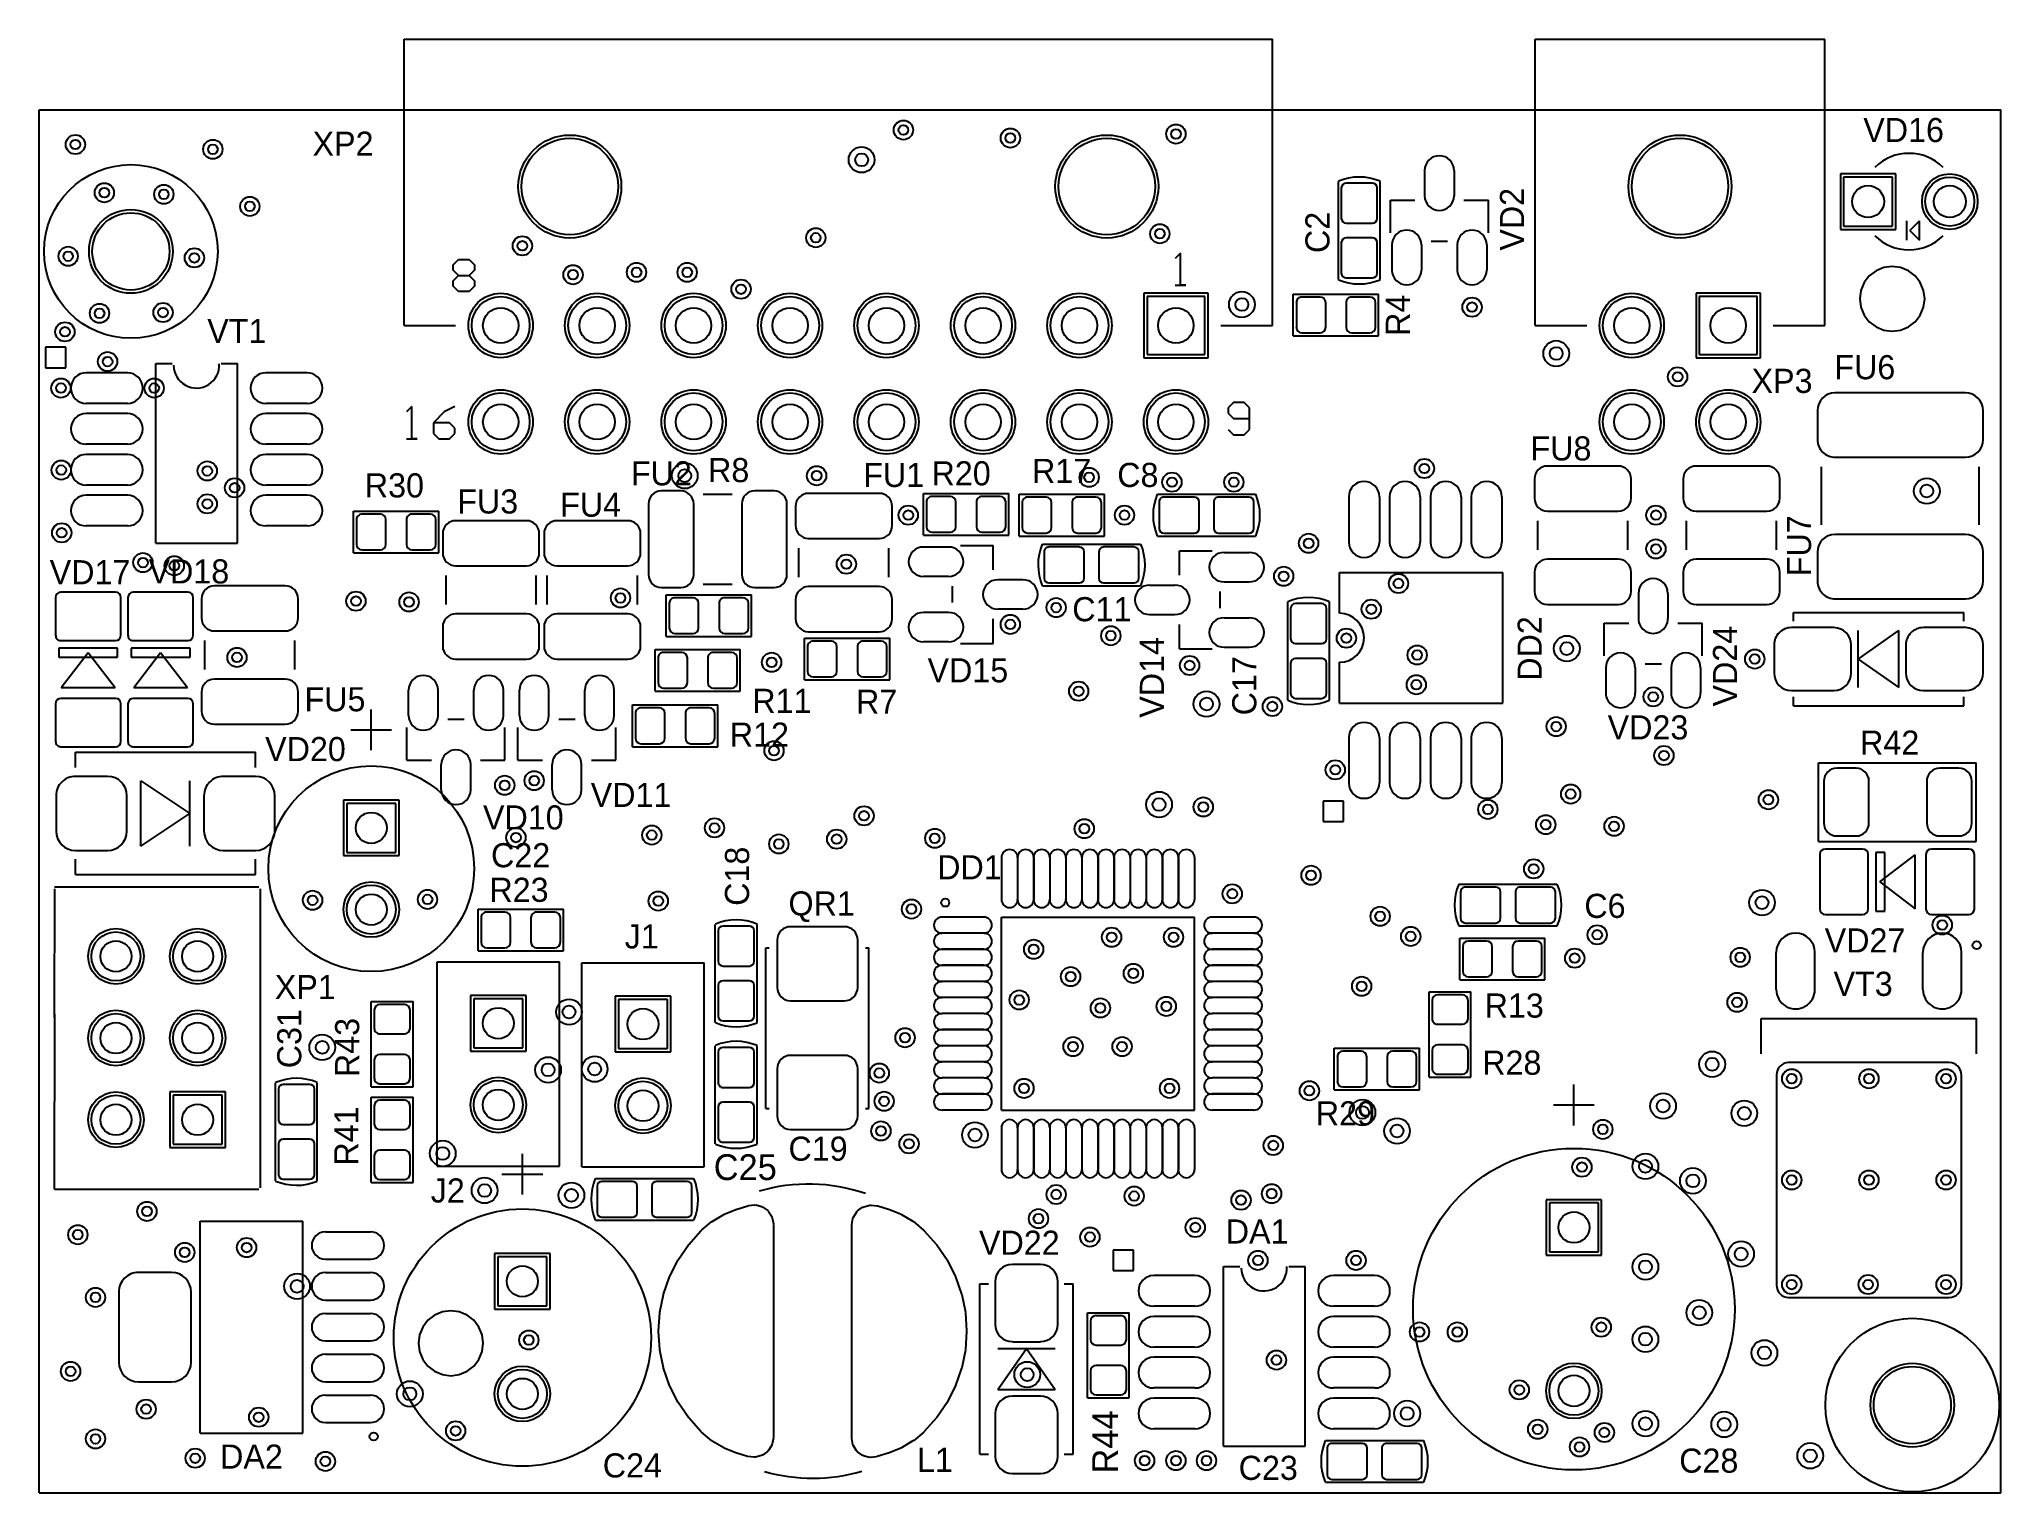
# Model space of a CAD drawing. Header units: millimetres. Extents: x 50.8 to 111.8, y 76.2 to 121.4.
import ezdxf

# ---------------------------------------------------------------- set-up
doc = ezdxf.new("R2010")
doc.units = ezdxf.units.MM
for name, color, linetype in [('KeepOutLayer', 6, 'Continuous'), ('MultiLayer', 9, 'Continuous'), ('TopOverlay', 2, 'Continuous'), ('TopSolder', 216, 'Continuous')]:
    doc.layers.add(name, color=color, linetype=linetype)

msp = doc.modelspace()

# ---------------------------------------------------------------- texts
at = {"layer": 'TopOverlay'}
for s, height, p in [('VD16', 0.75, (107.525, 118.2)), ('XP2', 0.75, (59.3, 117.775)), ('VT1', 0.75, (56.025, 111.95)), ('XP3', 0.75, (104.05, 110.4)), ('FU6', 0.75, (106.625, 110.825)), ('FU8', 0.75, (97.175, 108.3)), ('FU2', 0.75, (69.2, 107.525)), ('R8', 0.75, (71.6, 107.625)), ('FU1', 0.75, (76.425, 107.475)), ('R20', 0.75, (78.55, 107.525)), ('R17', 0.75, (81.675, 107.6)), ('C8', 0.75, (84.325, 107.475)), ('R30', 0.75, (60.925, 107.15)), ('FU3', 0.75, (63.8, 106.65)), ('FU4', 0.75, (67, 106.55)), ('VD17', 0.75, (51.125, 104.45)), ('VD18', 0.75, (54.2, 104.475)), ('C11', 0.75, (82.925, 103.3)), ('VD15', 0.75, (78.425, 101.4)), ('FU5', 0.75, (59.05, 100.5)), ('R11', 0.75, (72.975, 100.45)), ('R7', 0.75, (76.2, 100.425)), ('R12', 0.75, (72.275, 99.4)), ('VD23', 0.75, (99.575, 99.625)), ('VD20', 0.75, (57.825, 98.95)), ('R42', 0.75, (107.425, 99.15)), ('VD11', 0.75, (67.95, 97.525)), ('VD10', 0.75, (64.6, 96.825)), ('C22', 0.75, (64.85, 95.65)), ('DD1', 0.75, (78.725, 95.275)), ('R23', 0.75, (64.8, 94.575)), ('QR1', 0.75, (74.1, 94.15)), ('C6', 0.75, (98.85, 94.075)), ('J1', 0.75, (69.007, 93.125)), ('VD27', 0.75, (106.325, 93)), ('XP1', 0.75, (58.125, 91.55)), ('VT3', 0.75, (106.6, 91.65)), ('R13', 0.75, (95.75, 90.975)), ('R28', 0.75, (95.675, 89.2)), ('R29', 0.75, (90.5, 87.625)), ('C19', 0.75, (74.1, 86.525)), ('C25', 0.8, (71.775, 85.925)), ('J2', 0.75, (62.975, 85.225)), ('VD22', 0.75, (80.025, 83.6)), ('DA1', 0.75, (87.7, 83.95)), ('DA2', 0.75, (56.425, 76.95)), ('L1', 0.75, (78.1, 76.85)), ('C28', 0.75, (101.8, 76.825)), ('C24', 0.75, (68.325, 76.675)), ('C23', 0.75, (88.1, 76.6))]:
    msp.add_text(s, height=height, dxfattribs=at).set_placement(p)
for s, height, p in [('VD2', 0.75, (96.975, 114.825)), ('C2', 0.75, (90.925, 114.75)), ('R4', 0.75, (93.425, 112.175)), ('FU7', 0.75, (105.9, 104.7)), ('DD2', 0.75, (97.525, 101.45)), ('VD24', 0.75, (103.6, 100.65)), ('VD14', 0.75, (85.775, 100.3)), ('C17', 0.75, (88.65, 100.375)), ('C18', 0.75, (72.875, 94.45)), ('C31', 0.75, (58.95, 89.4)), ('R43', 0.75, (60.75, 89.125)), ('R41', 0.75, (60.725, 86.375)), ('R44', 0.8, (84.35, 76.8))]:
    msp.add_text(s, height=height, rotation=90, dxfattribs=at).set_placement(p)

# ---------------------------------------------------------------- blocks, each defined once
blk = doc.blocks.new('RC0603_3M_1')
at = {"layer": 'TopOverlay'}
for p, q in [((-1.325, -0.65), (-1.325, 0.65)), ((-1.325, 0.65), (1.325, 0.65)), ((1.325, -0.65), (1.325, 0.65)), ((-1.325, -0.65), (1.325, -0.65))]:
    blk.add_line(p, q, dxfattribs=at)
at = {"layer": 'TopSolder'}
for p, q in [((-1.231, 0.384), (-1.231, -0.384)), ((-0.491, 0.557), (-1.059, 0.557)), ((-0.318, -0.384), (-0.318, 0.384)), ((0.318, 0.384), (0.318, -0.384)), ((1.059, 0.557), (0.491, 0.557)), ((1.231, -0.384), (1.231, 0.384)), ((-1.059, -0.557), (-0.491, -0.557)), ((0.491, -0.557), (1.059, -0.557))]:
    blk.add_line(p, q, dxfattribs=at)
for centre in [(-0.775, 0), (0.775, 0)]:
    blk.add_circle(centre, 0, dxfattribs=at)
for centre, start, end in [((-1.059, 0.384), 90, 180), ((-0.491, 0.384), 0, 90), ((0.491, 0.384), 90, 180), ((1.059, 0.384), 0, 90), ((-1.059, -0.384), 180, 270), ((-0.491, -0.384), 270, 0), ((0.491, -0.384), 180, 270), ((1.059, -0.384), 270, 0)]:
    blk.add_arc(centre, 0.173, start, end, dxfattribs=at)
blk = doc.blocks.new('RC0603_3M_2')
at = {"layer": 'TopOverlay'}
for p, q in [((-1.325, -0.65), (-1.325, 0.65)), ((1.325, 0.65), (-1.325, 0.65)), ((1.325, -0.65), (1.325, 0.65)), ((1.325, -0.65), (-1.325, -0.65))]:
    blk.add_line(p, q, dxfattribs=at)
at = {"layer": 'TopSolder'}
for p, q in [((-1.231, 0.384), (-1.231, -0.384)), ((-0.491, 0.557), (-1.059, 0.557)), ((-0.318, -0.384), (-0.318, 0.384)), ((0.318, 0.384), (0.318, -0.384)), ((1.059, 0.557), (0.491, 0.557)), ((1.231, -0.384), (1.231, 0.384)), ((-1.059, -0.557), (-0.491, -0.557)), ((0.491, -0.557), (1.059, -0.557))]:
    blk.add_line(p, q, dxfattribs=at)
for centre in [(-0.775, 0), (0.775, 0)]:
    blk.add_circle(centre, 0, dxfattribs=at)
for centre, start, end in [((-1.059, 0.384), 90, 180), ((-0.491, 0.384), 0, 90), ((0.491, 0.384), 90, 180), ((1.059, 0.384), 0, 90), ((-1.059, -0.384), 180, 270), ((-0.491, -0.384), 270, 0), ((0.491, -0.384), 180, 270), ((1.059, -0.384), 270, 0)]:
    blk.add_arc(centre, 0.173, start, end, dxfattribs=at)
blk = doc.blocks.new('CC0603_3M_4')
at = {"layer": 'TopOverlay'}
for p, q in [((-1.526, 0.65), (1.524, 0.65)), ((-1.524, -0.648), (1.524, -0.648))]:
    blk.add_line(p, q, dxfattribs=at)
for centre, start, end in [((0.013, 0), 157.2, 202.69996), ((-0.013, 0), 337.30004, 22.8)]:
    blk.add_arc(centre, 1.676, start, end, dxfattribs=at)
at = {"layer": 'TopSolder'}
for p, q in [((-1.473, 0.411), (-1.473, -0.411)), ((-0.376, 0.559), (-1.326, 0.559)), ((-0.229, -0.411), (-0.229, 0.411)), ((0.229, 0.411), (0.229, -0.411)), ((1.326, 0.559), (0.376, 0.559)), ((1.473, -0.411), (1.473, 0.411)), ((-1.326, -0.559), (-0.376, -0.559)), ((0.376, -0.559), (1.326, -0.559))]:
    blk.add_line(p, q, dxfattribs=at)
for centre in [(-0.851, 0), (0.851, 0)]:
    blk.add_circle(centre, 0, dxfattribs=at)
for centre, start, end in [((-1.326, 0.411), 90, 180), ((-0.376, 0.411), 0, 90), ((0.376, 0.411), 90, 180), ((1.326, 0.411), 0, 90), ((-1.326, -0.411), 180, 270), ((-0.376, -0.411), 270, 0), ((0.376, -0.411), 180, 270), ((1.326, -0.411), 270, 0)]:
    blk.add_arc(centre, 0.147, start, end, dxfattribs=at)
blk = doc.blocks.new('CC0603_3M_8')
at = {"layer": 'TopOverlay'}
for p, q in [((1.524, 0.65), (-1.526, 0.65)), ((1.524, -0.648), (-1.524, -0.648))]:
    blk.add_line(p, q, dxfattribs=at)
for centre, start, end in [((0.013, 0), 157.2, 202.69996), ((-0.013, 0), 337.30004, 22.8)]:
    blk.add_arc(centre, 1.676, start, end, dxfattribs=at)
at = {"layer": 'TopSolder'}
for p, q in [((-1.473, 0.411), (-1.473, -0.411)), ((-0.376, 0.559), (-1.326, 0.559)), ((-0.229, -0.411), (-0.229, 0.411)), ((0.229, 0.411), (0.229, -0.411)), ((1.326, 0.559), (0.376, 0.559)), ((1.473, -0.411), (1.473, 0.411)), ((-1.326, -0.559), (-0.376, -0.559)), ((0.376, -0.559), (1.326, -0.559))]:
    blk.add_line(p, q, dxfattribs=at)
for centre in [(-0.851, 0), (0.851, 0)]:
    blk.add_circle(centre, 0, dxfattribs=at)
for centre, start, end in [((-1.326, 0.411), 90, 180), ((-0.376, 0.411), 0, 90), ((0.376, 0.411), 90, 180), ((1.326, 0.411), 0, 90), ((-1.326, -0.411), 180, 270), ((-0.376, -0.411), 270, 0), ((0.376, -0.411), 180, 270), ((1.326, -0.411), 270, 0)]:
    blk.add_arc(centre, 0.147, start, end, dxfattribs=at)
blk = doc.blocks.new('CC0603_3M_10')
at = {"layer": 'TopOverlay'}
for p, q in [((1.524, 0.65), (-1.526, 0.65)), ((1.524, -0.648), (-1.524, -0.648))]:
    blk.add_line(p, q, dxfattribs=at)
for centre, start, end in [((0.013, 0), 157.2, 202.69996), ((-0.013, 0), 337.30004, 22.8)]:
    blk.add_arc(centre, 1.676, start, end, dxfattribs=at)
at = {"layer": 'TopSolder'}
for p, q in [((-1.473, 0.411), (-1.473, -0.411)), ((-0.376, 0.559), (-1.326, 0.559)), ((-0.229, -0.411), (-0.229, 0.411)), ((0.229, 0.411), (0.229, -0.411)), ((1.326, 0.559), (0.376, 0.559)), ((1.473, -0.411), (1.473, 0.411)), ((-1.326, -0.559), (-0.376, -0.559)), ((0.376, -0.559), (1.326, -0.559))]:
    blk.add_line(p, q, dxfattribs=at)
for centre in [(-0.851, 0), (0.851, 0)]:
    blk.add_circle(centre, 0, dxfattribs=at)
for centre, start, end in [((-1.326, 0.411), 90, 180), ((-0.376, 0.411), 0, 90), ((0.376, 0.411), 90, 180), ((1.326, 0.411), 0, 90), ((-1.326, -0.411), 180, 270), ((-0.376, -0.411), 270, 0), ((0.376, -0.411), 180, 270), ((1.326, -0.411), 270, 0)]:
    blk.add_arc(centre, 0.147, start, end, dxfattribs=at)
blk = doc.blocks.new('CC0603_3M_12')
at = {"layer": 'TopOverlay'}
for p, q in [((1.524, 0.65), (-1.526, 0.65)), ((1.524, -0.648), (-1.524, -0.648))]:
    blk.add_line(p, q, dxfattribs=at)
for centre, start, end in [((0.013, 0), 157.2, 202.69996), ((-0.013, 0), 337.30004, 22.8)]:
    blk.add_arc(centre, 1.676, start, end, dxfattribs=at)
at = {"layer": 'TopSolder'}
for p, q in [((-1.473, 0.411), (-1.473, -0.411)), ((-0.376, 0.559), (-1.326, 0.559)), ((-0.229, -0.411), (-0.229, 0.411)), ((0.229, 0.411), (0.229, -0.411)), ((1.326, 0.559), (0.376, 0.559)), ((1.473, -0.411), (1.473, 0.411)), ((-1.326, -0.559), (-0.376, -0.559)), ((0.376, -0.559), (1.326, -0.559))]:
    blk.add_line(p, q, dxfattribs=at)
for centre in [(-0.851, 0), (0.851, 0)]:
    blk.add_circle(centre, 0, dxfattribs=at)
for centre, start, end in [((-1.326, 0.411), 90, 180), ((-0.376, 0.411), 0, 90), ((0.376, 0.411), 90, 180), ((1.326, 0.411), 0, 90), ((-1.326, -0.411), 180, 270), ((-0.376, -0.411), 270, 0), ((0.376, -0.411), 180, 270), ((1.326, -0.411), 270, 0)]:
    blk.add_arc(centre, 0.147, start, end, dxfattribs=at)
blk = doc.blocks.new('CC0603_3M_18')
at = {"layer": 'TopOverlay'}
for p, q in [((-1.526, 0.65), (1.524, 0.65)), ((-1.524, -0.648), (1.524, -0.648))]:
    blk.add_line(p, q, dxfattribs=at)
for centre, start, end in [((0.013, 0), 157.2, 202.69996), ((-0.013, 0), 337.30004, 22.8)]:
    blk.add_arc(centre, 1.676, start, end, dxfattribs=at)
at = {"layer": 'TopSolder'}
for p, q in [((-1.473, 0.411), (-1.473, -0.411)), ((-0.376, 0.559), (-1.326, 0.559)), ((-0.229, -0.411), (-0.229, 0.411)), ((0.229, 0.411), (0.229, -0.411)), ((1.326, 0.559), (0.376, 0.559)), ((1.473, -0.411), (1.473, 0.411)), ((-1.326, -0.559), (-0.376, -0.559)), ((0.376, -0.559), (1.326, -0.559))]:
    blk.add_line(p, q, dxfattribs=at)
for centre in [(-0.851, 0), (0.851, 0)]:
    blk.add_circle(centre, 0, dxfattribs=at)
for centre, start, end in [((-1.326, 0.411), 90, 180), ((-0.376, 0.411), 0, 90), ((0.376, 0.411), 90, 180), ((1.326, 0.411), 0, 90), ((-1.326, -0.411), 180, 270), ((-0.376, -0.411), 270, 0), ((0.376, -0.411), 180, 270), ((1.326, -0.411), 270, 0)]:
    blk.add_arc(centre, 0.147, start, end, dxfattribs=at)
blk = doc.blocks.new('CC0603_3M_19')
at = {"layer": 'TopOverlay'}
for p, q in [((-1.526, 0.65), (1.524, 0.65)), ((-1.524, -0.648), (1.524, -0.648))]:
    blk.add_line(p, q, dxfattribs=at)
for centre, start, end in [((0.013, 0), 157.2, 202.69996), ((-0.013, 0), 337.30004, 22.8)]:
    blk.add_arc(centre, 1.676, start, end, dxfattribs=at)
at = {"layer": 'TopSolder'}
for p, q in [((-1.473, 0.411), (-1.473, -0.411)), ((-0.376, 0.559), (-1.326, 0.559)), ((-0.229, -0.411), (-0.229, 0.411)), ((0.229, 0.411), (0.229, -0.411)), ((1.326, 0.559), (0.376, 0.559)), ((1.473, -0.411), (1.473, 0.411)), ((-1.326, -0.559), (-0.376, -0.559)), ((0.376, -0.559), (1.326, -0.559))]:
    blk.add_line(p, q, dxfattribs=at)
for centre in [(-0.851, 0), (0.851, 0)]:
    blk.add_circle(centre, 0, dxfattribs=at)
for centre, start, end in [((-1.326, 0.411), 90, 180), ((-0.376, 0.411), 0, 90), ((0.376, 0.411), 90, 180), ((1.326, 0.411), 0, 90), ((-1.326, -0.411), 180, 270), ((-0.376, -0.411), 270, 0), ((0.376, -0.411), 180, 270), ((1.326, -0.411), 270, 0)]:
    blk.add_arc(centre, 0.147, start, end, dxfattribs=at)
blk = doc.blocks.new('CC0603_3M_20')
at = {"layer": 'TopOverlay'}
for p, q in [((1.524, 0.65), (-1.526, 0.65)), ((1.524, -0.648), (-1.524, -0.648))]:
    blk.add_line(p, q, dxfattribs=at)
for centre, start, end in [((0.013, 0), 157.2, 202.69996), ((-0.013, 0), 337.30004, 22.8)]:
    blk.add_arc(centre, 1.676, start, end, dxfattribs=at)
at = {"layer": 'TopSolder'}
for p, q in [((-1.473, 0.411), (-1.473, -0.411)), ((-0.376, 0.559), (-1.326, 0.559)), ((-0.229, -0.411), (-0.229, 0.411)), ((0.229, 0.411), (0.229, -0.411)), ((1.326, 0.559), (0.376, 0.559)), ((1.473, -0.411), (1.473, 0.411)), ((-1.326, -0.559), (-0.376, -0.559)), ((0.376, -0.559), (1.326, -0.559))]:
    blk.add_line(p, q, dxfattribs=at)
for centre in [(-0.851, 0), (0.851, 0)]:
    blk.add_circle(centre, 0, dxfattribs=at)
for centre, start, end in [((-1.326, 0.411), 90, 180), ((-0.376, 0.411), 0, 90), ((0.376, 0.411), 90, 180), ((1.326, 0.411), 0, 90), ((-1.326, -0.411), 180, 270), ((-0.376, -0.411), 270, 0), ((0.376, -0.411), 180, 270), ((1.326, -0.411), 270, 0)]:
    blk.add_arc(centre, 0.147, start, end, dxfattribs=at)
blk = doc.blocks.new('CC20X2_54_23')
at = {"layer": 'MultiLayer'}
for p, q in [((-0.762, 0.762), (-0.762, -0.762)), ((0.762, 0.762), (-0.762, 0.762)), ((0.762, -0.762), (0.762, 0.762)), ((-0.762, -0.762), (0.762, -0.762))]:
    blk.add_line(p, q, dxfattribs=at)
for centre, radius in [((2.54, 0), 0.762), ((0, 0), 0.4826), ((2.54, 0), 0.4826)]:
    blk.add_circle(centre, radius, dxfattribs=at)
at = {"layer": 'TopOverlay'}
for p, q in [((-3.048, -0.635), (-3.048, 0.635)), ((-2.413, 0), (-3.683, 0))]:
    blk.add_line(p, q, dxfattribs=at)
blk.add_circle((1.27, 0), 3.2, dxfattribs=at)
at = {"layer": 'TopSolder'}
for p, q in [((-0.8636, 0.8636), (-0.8636, -0.8636)), ((0.8636, 0.8636), (-0.8636, 0.8636)), ((0.8636, -0.8636), (0.8636, 0.8636)), ((-0.8636, -0.8636), (0.8636, -0.8636))]:
    blk.add_line(p, q, dxfattribs=at)
for centre, radius in [((2.54, 0), 0.8636), ((0, 0), 0.4826), ((2.54, 0), 0.4826)]:
    blk.add_circle(centre, radius, dxfattribs=at)
blk = doc.blocks.new('CC0603_3M_24')
at = {"layer": 'TopOverlay'}
for p, q in [((1.524, 0.65), (-1.526, 0.65)), ((1.524, -0.648), (-1.524, -0.648))]:
    blk.add_line(p, q, dxfattribs=at)
for centre, start, end in [((0.013, 0), 157.2, 202.69996), ((-0.013, 0), 337.30004, 22.8)]:
    blk.add_arc(centre, 1.676, start, end, dxfattribs=at)
at = {"layer": 'TopSolder'}
for p, q in [((-1.473, 0.411), (-1.473, -0.411)), ((-0.376, 0.559), (-1.326, 0.559)), ((-0.229, -0.411), (-0.229, 0.411)), ((0.229, 0.411), (0.229, -0.411)), ((1.326, 0.559), (0.376, 0.559)), ((1.473, -0.411), (1.473, 0.411)), ((-1.326, -0.559), (-0.376, -0.559)), ((0.376, -0.559), (1.326, -0.559))]:
    blk.add_line(p, q, dxfattribs=at)
for centre in [(-0.851, 0), (0.851, 0)]:
    blk.add_circle(centre, 0, dxfattribs=at)
for centre, start, end in [((-1.326, 0.411), 90, 180), ((-0.376, 0.411), 0, 90), ((0.376, 0.411), 90, 180), ((1.326, 0.411), 0, 90), ((-1.326, -0.411), 180, 270), ((-0.376, -0.411), 270, 0), ((0.376, -0.411), 180, 270), ((1.326, -0.411), 270, 0)]:
    blk.add_arc(centre, 0.147, start, end, dxfattribs=at)
blk = doc.blocks.new('CC8X3_5_25')
at = {"layer": 'MultiLayer'}
for p, q in [((-0.762, 0.762), (-0.762, -0.762)), ((0.762, 0.762), (-0.762, 0.762)), ((0.762, -0.762), (0.762, 0.762)), ((-0.762, -0.762), (0.762, -0.762))]:
    blk.add_line(p, q, dxfattribs=at)
for centre, radius in [((3.5, 0), 0.762), ((0, 0), 0.483), ((3.5, 0), 0.483)]:
    blk.add_circle(centre, radius, dxfattribs=at)
at = {"layer": 'TopOverlay'}
for p, q in [((-3.33, -0.635), (-3.33, 0.635)), ((-2.695, 0), (-3.965, 0))]:
    blk.add_line(p, q, dxfattribs=at)
blk.add_circle((1.75, 0), 4, dxfattribs=at)
at = {"layer": 'TopSolder'}
for p, q in [((-0.864, 0.864), (-0.864, -0.864)), ((0.864, 0.864), (-0.864, 0.864)), ((0.864, -0.864), (0.864, 0.864)), ((-0.864, -0.864), (0.864, -0.864))]:
    blk.add_line(p, q, dxfattribs=at)
for centre, radius in [((3.5, 0), 0.864), ((0, 0), 0.483), ((3.5, 0), 0.483)]:
    blk.add_circle(centre, radius, dxfattribs=at)
blk = doc.blocks.new('CC16X10_CAP0_5_1__P________28')
at = {"layer": 'MultiLayer'}
for p, q in [((-0.762, 0.762), (-0.762, -0.762)), ((0.762, 0.762), (-0.762, 0.762)), ((0.762, -0.762), (0.762, 0.762)), ((-0.762, -0.762), (0.762, -0.762))]:
    blk.add_line(p, q, dxfattribs=at)
for centre, radius in [((5.08, 0), 0.762), ((0, 0), 0.4826), ((5.08, 0), 0.4826)]:
    blk.add_circle(centre, radius, dxfattribs=at)
at = {"layer": 'TopOverlay'}
for p, q in [((-3.81, -0.635), (-3.81, 0.635)), ((-3.175, 0), (-4.445, 0))]:
    blk.add_line(p, q, dxfattribs=at)
blk.add_circle((2.54, 0), 5, dxfattribs=at)
at = {"layer": 'TopSolder'}
for p, q in [((-0.8636, 0.8636), (-0.8636, -0.8636)), ((0.8636, 0.8636), (-0.8636, 0.8636)), ((0.8636, -0.8636), (0.8636, 0.8636)), ((-0.8636, -0.8636), (0.8636, -0.8636))]:
    blk.add_line(p, q, dxfattribs=at)
for centre, radius in [((5.08, 0), 0.8636), ((0, 0), 0.4826), ((5.08, 0), 0.4826)]:
    blk.add_circle(centre, radius, dxfattribs=at)
blk = doc.blocks.new('CC0603_3M_31')
at = {"layer": 'TopOverlay'}
for p, q in [((-1.526, 0.65), (1.524, 0.65)), ((-1.524, -0.648), (1.524, -0.648))]:
    blk.add_line(p, q, dxfattribs=at)
for centre, start, end in [((0.013, 0), 157.2, 202.69996), ((-0.013, 0), 337.30004, 22.8)]:
    blk.add_arc(centre, 1.676, start, end, dxfattribs=at)
at = {"layer": 'TopSolder'}
for p, q in [((-1.473, 0.411), (-1.473, -0.411)), ((-0.376, 0.559), (-1.326, 0.559)), ((-0.229, -0.411), (-0.229, 0.411)), ((0.229, 0.411), (0.229, -0.411)), ((1.326, 0.559), (0.376, 0.559)), ((1.473, -0.411), (1.473, 0.411)), ((-1.326, -0.559), (-0.376, -0.559)), ((0.376, -0.559), (1.326, -0.559))]:
    blk.add_line(p, q, dxfattribs=at)
for centre in [(-0.851, 0), (0.851, 0)]:
    blk.add_circle(centre, 0, dxfattribs=at)
for centre, start, end in [((-1.326, 0.411), 90, 180), ((-0.376, 0.411), 0, 90), ((0.376, 0.411), 90, 180), ((1.326, 0.411), 0, 90), ((-1.326, -0.411), 180, 270), ((-0.376, -0.411), 270, 0), ((0.376, -0.411), 180, 270), ((1.326, -0.411), 270, 0)]:
    blk.add_arc(centre, 0.147, start, end, dxfattribs=at)
blk = doc.blocks.new('SO_8_32')
at = {"layer": 'TopOverlay'}
for p, q in [((-0.762, 3.556), (-0.762, 4.064)), ((4.826, 4.064), (-0.762, 4.064)), ((4.826, 1.524), (4.826, 4.064)), ((-0.762, 1.524), (-0.762, 2.032)), ((4.826, 1.524), (-0.762, 1.524)), ((-0.635, -1.27), (-1.27, -1.27)), ((-1.27, -1.27), (-1.27, -1.905)), ((-0.635, -1.905), (-0.635, -1.27)), ((-1.27, -1.905), (-0.635, -1.905))]:
    blk.add_line(p, q, dxfattribs=at)
blk.add_arc((-0.71, 2.79), 0.71, 270, 93.89969, dxfattribs=at)
at = {"layer": 'TopSolder'}
for p, q in [((-0.477, 6.229), (-0.477, 4.947)), ((0.477, 6.229), (0.477, 4.947)), ((0.793, 6.229), (0.793, 4.947)), ((1.747, 6.229), (1.747, 4.947)), ((2.063, 6.229), (2.063, 4.947)), ((3.017, 6.229), (3.017, 4.947)), ((3.333, 6.229), (3.333, 4.947)), ((4.287, 6.229), (4.287, 4.947)), ((-0.477, 0.641), (-0.477, -0.641)), ((0.477, 0.641), (0.477, -0.641)), ((0.793, 0.641), (0.793, -0.641)), ((1.747, 0.641), (1.747, -0.641)), ((2.063, 0.641), (2.063, -0.641)), ((3.017, 0.641), (3.017, -0.641)), ((3.333, 0.641), (3.333, -0.641)), ((4.287, 0.641), (4.287, -0.641))]:
    blk.add_line(p, q, dxfattribs=at)
for centre in [(0, 5.588), (1.27, 5.588), (2.54, 5.588), (3.81, 5.588), (0, 0), (1.27, 0), (2.54, 0), (3.81, 0)]:
    blk.add_circle(centre, 0, dxfattribs=at)
for centre, start, end in [((0, 6.229), 360, 180), ((1.27, 6.229), 360, 180), ((2.54, 6.229), 360, 180), ((3.81, 6.229), 360, 180), ((0, 4.947), 180, 360), ((1.27, 4.947), 180, 360), ((2.54, 4.947), 180, 360), ((3.81, 4.947), 180, 360), ((0, 0.641), 360, 180), ((1.27, 0.641), 360, 180), ((2.54, 0.641), 360, 180), ((3.81, 0.641), 360, 180), ((0, -0.641), 180, 360), ((1.27, -0.641), 180, 360), ((2.54, -0.641), 180, 360), ((3.81, -0.641), 180, 360)]:
    blk.add_arc(centre, 0.477, start, end, dxfattribs=at)
blk = doc.blocks.new('SOT223_6_33')
at = {"layer": 'TopOverlay'}
for p, q in [((-1.6, 3.3), (-1.6, -3.3)), ((1.6, 3.3), (-1.6, 3.3)), ((1.6, 3.3), (1.6, -3.3)), ((1.6, -3.3), (-1.6, -3.3))]:
    blk.add_line(p, q, dxfattribs=at)
blk.add_circle((-3.8, 3.4), 0.125, dxfattribs=at)
at = {"layer": 'TopSolder'}
for p, q in [((-2.3, 2.967), (-3.7, 2.967)), ((-2.3, 2.113), (-3.7, 2.113)), ((-2.3, 1.697), (-3.7, 1.697)), ((3.512, 1.702), (2.488, 1.702)), ((-2.3, 0.843), (-3.7, 0.843)), ((1.873, 1.087), (1.873, -1.087)), ((4.127, -1.087), (4.127, 1.087)), ((-2.3, 0.427), (-3.7, 0.427)), ((-2.3, -0.427), (-3.7, -0.427)), ((-2.3, -0.843), (-3.7, -0.843)), ((-2.3, -1.697), (-3.7, -1.697)), ((2.488, -1.702), (3.512, -1.702)), ((-2.3, -2.113), (-3.7, -2.113)), ((-2.3, -2.967), (-3.7, -2.967))]:
    blk.add_line(p, q, dxfattribs=at)
for centre in [(-3, 2.54), (-3, 1.27), (-3, 0), (3, 0), (-3, -1.27), (-3, -2.54)]:
    blk.add_circle(centre, 0, dxfattribs=at)
for centre, radius, start, end in [((-3.7, 2.54), 0.427, 90, 270), ((-2.3, 2.54), 0.427, 270, 90), ((-3.7, 1.27), 0.427, 90, 270), ((-2.3, 1.27), 0.427, 270, 90), ((2.488, 1.087), 0.614, 90, 180), ((3.512, 1.087), 0.614, 0, 90), ((-3.7, 0), 0.427, 90, 270), ((-2.3, 0), 0.427, 270, 90), ((-3.7, -1.27), 0.427, 90, 270), ((-2.3, -1.27), 0.427, 270, 90), ((2.488, -1.087), 0.614, 180, 270), ((3.512, -1.087), 0.614, 270, 0), ((-3.7, -2.54), 0.427, 90, 270), ((-2.3, -2.54), 0.427, 270, 90)]:
    blk.add_arc(centre, radius, start, end, dxfattribs=at)
blk = doc.blocks.new('LQFP48_34')
at = {"layer": 'TopOverlay'}
for p, q in [((-3, 3), (3, 3)), ((-3, -3), (-3, 3)), ((3, -3), (3, 3)), ((-3, -3), (3, -3))]:
    blk.add_line(p, q, dxfattribs=at)
for centre, radius in [((-4.75, 3.45), 0.125), ((-2, 2), 0.3)]:
    blk.add_circle(centre, radius, dxfattribs=at)
at = {"layer": 'TopSolder'}
for p, q in [((-3.002, 4.85), (-3.002, 3.55)), ((-2.502, 4.85), (-2.502, 3.55)), ((-2.498, 4.85), (-2.498, 3.55)), ((-2.002, 4.85), (-2.002, 3.55)), ((-1.998, 4.85), (-1.998, 3.55)), ((-1.502, 4.85), (-1.502, 3.55)), ((-1.498, 4.85), (-1.498, 3.55)), ((-1.002, 4.85), (-1.002, 3.55)), ((-0.998, 4.85), (-0.998, 3.55)), ((-0.502, 4.85), (-0.502, 3.55)), ((-0.498, 4.85), (-0.498, 3.55)), ((-0.002, 4.85), (-0.002, 3.55)), ((0.002, 4.85), (0.002, 3.55)), ((0.498, 4.85), (0.498, 3.55)), ((0.502, 4.85), (0.502, 3.55)), ((0.998, 4.85), (0.998, 3.55)), ((1.002, 4.85), (1.002, 3.55)), ((1.498, 4.85), (1.498, 3.55)), ((1.502, 4.85), (1.502, 3.55)), ((1.998, 4.85), (1.998, 3.55)), ((2.002, 4.85), (2.002, 3.55)), ((2.498, 4.85), (2.498, 3.55)), ((2.502, 4.85), (2.502, 3.55)), ((3.002, 4.85), (3.002, 3.55)), ((-3.55, 3.002), (-4.85, 3.002)), ((-3.55, 2.502), (-4.85, 2.502)), ((-3.55, 2.498), (-4.85, 2.498)), ((4.85, 3.002), (3.55, 3.002)), ((4.85, 2.502), (3.55, 2.502)), ((4.85, 2.498), (3.55, 2.498)), ((-3.55, 2.002), (-4.85, 2.002)), ((-3.55, 1.998), (-4.85, 1.998)), ((4.85, 2.002), (3.55, 2.002)), ((4.85, 1.998), (3.55, 1.998)), ((-3.55, 1.502), (-4.85, 1.502)), ((-3.55, 1.498), (-4.85, 1.498)), ((4.85, 1.502), (3.55, 1.502)), ((4.85, 1.498), (3.55, 1.498)), ((-3.55, 1.002), (-4.85, 1.002)), ((-3.55, 0.998), (-4.85, 0.998)), ((4.85, 1.002), (3.55, 1.002)), ((4.85, 0.998), (3.55, 0.998)), ((-3.55, 0.502), (-4.85, 0.502)), ((-3.55, 0.498), (-4.85, 0.498)), ((-3.55, 0.002), (-4.85, 0.002)), ((4.85, 0.502), (3.55, 0.502)), ((4.85, 0.498), (3.55, 0.498)), ((4.85, 0.002), (3.55, 0.002)), ((-3.55, -0.002), (-4.85, -0.002)), ((-3.55, -0.498), (-4.85, -0.498)), ((-3.55, -0.502), (-4.85, -0.502)), ((4.85, -0.002), (3.55, -0.002)), ((4.85, -0.498), (3.55, -0.498)), ((4.85, -0.502), (3.55, -0.502)), ((-3.55, -0.998), (-4.85, -0.998)), ((-3.55, -1.002), (-4.85, -1.002)), ((4.85, -0.998), (3.55, -0.998)), ((4.85, -1.002), (3.55, -1.002)), ((-3.55, -1.498), (-4.85, -1.498)), ((-3.55, -1.502), (-4.85, -1.502)), ((4.85, -1.498), (3.55, -1.498)), ((4.85, -1.502), (3.55, -1.502)), ((-3.55, -1.998), (-4.85, -1.998)), ((-3.55, -2.002), (-4.85, -2.002)), ((4.85, -1.998), (3.55, -1.998)), ((4.85, -2.002), (3.55, -2.002)), ((-3.55, -2.498), (-4.85, -2.498)), ((-3.55, -2.502), (-4.85, -2.502)), ((-3.55, -3.002), (-4.85, -3.002)), ((4.85, -2.498), (3.55, -2.498)), ((4.85, -2.502), (3.55, -2.502)), ((4.85, -3.002), (3.55, -3.002)), ((-3.002, -3.55), (-3.002, -4.85)), ((-2.502, -3.55), (-2.502, -4.85)), ((-2.498, -3.55), (-2.498, -4.85)), ((-2.002, -3.55), (-2.002, -4.85)), ((-1.998, -3.55), (-1.998, -4.85)), ((-1.502, -3.55), (-1.502, -4.85)), ((-1.498, -3.55), (-1.498, -4.85)), ((-1.002, -3.55), (-1.002, -4.85)), ((-0.998, -3.55), (-0.998, -4.85)), ((-0.502, -3.55), (-0.502, -4.85)), ((-0.498, -3.55), (-0.498, -4.85)), ((-0.002, -3.55), (-0.002, -4.85)), ((0.002, -3.55), (0.002, -4.85)), ((0.498, -3.55), (0.498, -4.85)), ((0.502, -3.55), (0.502, -4.85)), ((0.998, -3.55), (0.998, -4.85)), ((1.002, -3.55), (1.002, -4.85)), ((1.498, -3.55), (1.498, -4.85)), ((1.502, -3.55), (1.502, -4.85)), ((1.998, -3.55), (1.998, -4.85)), ((2.002, -3.55), (2.002, -4.85)), ((2.498, -3.55), (2.498, -4.85)), ((2.502, -3.55), (2.502, -4.85)), ((3.002, -3.55), (3.002, -4.85))]:
    blk.add_line(p, q, dxfattribs=at)
for centre in [(-2.75, 4.2), (-2.25, 4.2), (-1.75, 4.2), (-1.25, 4.2), (-0.75, 4.2), (-0.25, 4.2), (0.25, 4.2), (0.75, 4.2), (1.25, 4.2), (1.75, 4.2), (2.25, 4.2), (2.75, 4.2), (-4.2, 2.75), (4.2, 2.75), (-4.2, 2.25), (4.2, 2.25), (-4.2, 1.75), (-4.2, 1.25), (4.2, 1.75), (4.2, 1.25), (-4.2, 0.75), (4.2, 0.75), (-4.2, 0.25), (4.2, 0.25), (-4.2, -0.25), (4.2, -0.25), (-4.2, -0.75), (4.2, -0.75), (-4.2, -1.25), (-4.2, -1.75), (4.2, -1.25), (4.2, -1.75), (-4.2, -2.25), (4.2, -2.25), (-4.2, -2.75), (4.2, -2.75), (-2.75, -4.2), (-2.25, -4.2), (-1.75, -4.2), (-1.25, -4.2), (-0.75, -4.2), (-0.25, -4.2), (0.25, -4.2), (0.75, -4.2), (1.25, -4.2), (1.75, -4.2), (2.25, -4.2), (2.75, -4.2)]:
    blk.add_circle(centre, 0, dxfattribs=at)
for centre, start, end in [((-2.75, 4.85), 0, 180), ((-2.25, 4.85), 0, 180), ((-1.75, 4.85), 0, 180), ((-1.25, 4.85), 0, 180), ((-0.75, 4.85), 0, 180), ((-0.25, 4.85), 0, 180), ((0.25, 4.85), 0, 180), ((0.75, 4.85), 0, 180), ((1.25, 4.85), 0, 180), ((1.75, 4.85), 0, 180), ((2.25, 4.85), 0, 180), ((2.75, 4.85), 0, 180), ((-2.75, 3.55), 180, 0), ((-2.25, 3.55), 180, 0), ((-1.75, 3.55), 180, 0), ((-1.25, 3.55), 180, 0), ((-0.75, 3.55), 180, 0), ((-0.25, 3.55), 180, 0), ((0.25, 3.55), 180, 0), ((0.75, 3.55), 180, 0), ((1.25, 3.55), 180, 0), ((1.75, 3.55), 180, 0), ((2.25, 3.55), 180, 0), ((2.75, 3.55), 180, 0), ((-4.85, 2.75), 90, 270), ((-4.85, 2.25), 90, 270), ((-3.55, 2.75), 270, 90), ((-3.55, 2.25), 270, 90), ((3.55, 2.75), 90, 270), ((3.55, 2.25), 90, 270), ((4.85, 2.75), 270, 90), ((4.85, 2.25), 270, 90), ((-4.85, 1.75), 90, 270), ((-3.55, 1.75), 270, 90), ((3.55, 1.75), 90, 270), ((4.85, 1.75), 270, 90), ((-4.85, 1.25), 90, 270), ((-3.55, 1.25), 270, 90), ((3.55, 1.25), 90, 270), ((4.85, 1.25), 270, 90), ((-4.85, 0.75), 90, 270), ((-3.55, 0.75), 270, 90), ((3.55, 0.75), 90, 270), ((4.85, 0.75), 270, 90), ((-4.85, 0.25), 90, 270), ((-4.85, -0.25), 90, 270), ((-3.55, 0.25), 270, 90), ((-3.55, -0.25), 270, 90), ((3.55, 0.25), 90, 270), ((3.55, -0.25), 90, 270), ((4.85, 0.25), 270, 90), ((4.85, -0.25), 270, 90), ((-4.85, -0.75), 90, 270), ((-3.55, -0.75), 270, 90), ((3.55, -0.75), 90, 270), ((4.85, -0.75), 270, 90), ((-4.85, -1.25), 90, 270), ((-3.55, -1.25), 270, 90), ((3.55, -1.25), 90, 270), ((4.85, -1.25), 270, 90), ((-4.85, -1.75), 90, 270), ((-3.55, -1.75), 270, 90), ((3.55, -1.75), 90, 270), ((4.85, -1.75), 270, 90), ((-4.85, -2.25), 90, 270), ((-3.55, -2.25), 270, 90), ((3.55, -2.25), 90, 270), ((4.85, -2.25), 270, 90), ((-4.85, -2.75), 90, 270), ((-3.55, -2.75), 270, 90), ((3.55, -2.75), 90, 270), ((4.85, -2.75), 270, 90), ((-2.75, -3.55), 0, 180), ((-2.25, -3.55), 0, 180), ((-1.75, -3.55), 0, 180), ((-1.25, -3.55), 0, 180), ((-0.75, -3.55), 0, 180), ((-0.25, -3.55), 0, 180), ((0.25, -3.55), 0, 180), ((0.75, -3.55), 0, 180), ((1.25, -3.55), 0, 180), ((1.75, -3.55), 0, 180), ((2.25, -3.55), 0, 180), ((2.75, -3.55), 0, 180), ((-2.75, -4.85), 180, 0), ((-2.25, -4.85), 180, 0), ((-1.75, -4.85), 180, 0), ((-1.25, -4.85), 180, 0), ((-0.75, -4.85), 180, 0), ((-0.25, -4.85), 180, 0), ((0.25, -4.85), 180, 0), ((0.75, -4.85), 180, 0), ((1.25, -4.85), 180, 0), ((1.75, -4.85), 180, 0), ((2.25, -4.85), 180, 0), ((2.75, -4.85), 180, 0)]:
    blk.add_arc(centre, 0.252, start, end, dxfattribs=at)
blk = doc.blocks.new('EIAJ_SO8_35')
at = {"layer": 'TopOverlay'}
for p, q in [((-1.905, 1.27), (-1.905, 0.635)), ((-1.27, 1.27), (-1.905, 1.27)), ((-1.27, 0.635), (-1.27, 1.27)), ((-1.905, 0.635), (-1.27, 0.635)), ((1.778, 0.762), (1.778, -4.318)), ((1.778, 0.762), (3.048, 0.762)), ((4.572, 0.762), (5.842, 0.762)), ((5.842, 0.762), (5.842, -4.318)), ((1.778, -4.318), (5.842, -4.318))]:
    blk.add_line(p, q, dxfattribs=at)
blk.add_arc((3.81, 0.762), 0.762, 180, 0, dxfattribs=at)
at = {"layer": 'TopSolder'}
for p, q in [((0.704, 0.477), (-0.704, 0.477)), ((8.197, 0.477), (6.789, 0.477)), ((0.704, -0.477), (-0.704, -0.477)), ((8.197, -0.477), (6.789, -0.477)), ((0.704, -0.793), (-0.704, -0.793)), ((8.197, -0.793), (6.789, -0.793)), ((0.704, -1.747), (-0.704, -1.747)), ((8.197, -1.747), (6.789, -1.747)), ((0.704, -2.063), (-0.704, -2.063)), ((8.197, -2.063), (6.789, -2.063)), ((0.704, -3.017), (-0.704, -3.017)), ((8.197, -3.017), (6.789, -3.017)), ((0.704, -3.333), (-0.704, -3.333)), ((8.197, -3.333), (6.789, -3.333)), ((0.704, -4.287), (-0.704, -4.287)), ((8.197, -4.287), (6.789, -4.287))]:
    blk.add_line(p, q, dxfattribs=at)
for centre in [(0, 0), (7.493, 0), (0, -1.27), (7.493, -1.27), (0, -2.54), (7.493, -2.54), (0, -3.81), (7.493, -3.81)]:
    blk.add_circle(centre, 0, dxfattribs=at)
for centre, start, end in [((-0.704, 0), 90, 270), ((0.704, 0), 270, 90), ((6.789, 0), 90, 270), ((8.197, 0), 270, 90), ((-0.704, -1.27), 90, 270), ((0.704, -1.27), 270, 90), ((6.789, -1.27), 90, 270), ((8.197, -1.27), 270, 90), ((-0.704, -2.54), 90, 270), ((0.704, -2.54), 270, 90), ((6.789, -2.54), 90, 270), ((8.197, -2.54), 270, 90), ((-0.704, -3.81), 90, 270), ((0.704, -3.81), 270, 90), ((6.789, -3.81), 90, 270), ((8.197, -3.81), 270, 90)]:
    blk.add_arc(centre, 0.477, start, end, dxfattribs=at)
blk = doc.blocks.new('RC1210_36')
at = {"layer": 'TopOverlay'}
for p, q in [((-0.45, 1.4), (0.45, 1.4)), ((-0.45, -1.4), (0.45, -1.4))]:
    blk.add_line(p, q, dxfattribs=at)
at = {"layer": 'TopSolder'}
for p, q in [((-1.15, 1.502), (-1.75, 1.502)), ((1.75, 1.502), (1.15, 1.502)), ((-2.152, 1.1), (-2.152, -1.1)), ((-0.748, -1.1), (-0.748, 1.1)), ((0.748, 1.1), (0.748, -1.1)), ((2.152, -1.1), (2.152, 1.1)), ((-1.75, -1.502), (-1.15, -1.502)), ((1.15, -1.502), (1.75, -1.502))]:
    blk.add_line(p, q, dxfattribs=at)
for centre in [(-1.45, 0), (1.45, 0)]:
    blk.add_circle(centre, 0, dxfattribs=at)
for centre, start, end in [((-1.75, 1.1), 90, 180), ((-1.15, 1.1), 0, 90), ((1.15, 1.1), 90, 180), ((1.75, 1.1), 0, 90), ((-1.75, -1.1), 180, 270), ((-1.15, -1.1), 270, 0), ((1.15, -1.1), 180, 270), ((1.75, -1.1), 270, 0)]:
    blk.add_arc(centre, 0.402, start, end, dxfattribs=at)
blk = doc.blocks.new('RC1210_37')
at = {"layer": 'TopOverlay'}
for p, q in [((-0.45, 1.4), (0.45, 1.4)), ((-0.45, -1.4), (0.45, -1.4))]:
    blk.add_line(p, q, dxfattribs=at)
at = {"layer": 'TopSolder'}
for p, q in [((-1.15, 1.502), (-1.75, 1.502)), ((1.75, 1.502), (1.15, 1.502)), ((-2.152, 1.1), (-2.152, -1.1)), ((-0.748, -1.1), (-0.748, 1.1)), ((0.748, 1.1), (0.748, -1.1)), ((2.152, -1.1), (2.152, 1.1)), ((-1.75, -1.502), (-1.15, -1.502)), ((1.15, -1.502), (1.75, -1.502))]:
    blk.add_line(p, q, dxfattribs=at)
for centre in [(-1.45, 0), (1.45, 0)]:
    blk.add_circle(centre, 0, dxfattribs=at)
for centre, start, end in [((-1.75, 1.1), 90, 180), ((-1.15, 1.1), 0, 90), ((1.15, 1.1), 90, 180), ((1.75, 1.1), 0, 90), ((-1.75, -1.1), 180, 270), ((-1.15, -1.1), 270, 0), ((1.15, -1.1), 180, 270), ((1.75, -1.1), 270, 0)]:
    blk.add_arc(centre, 0.402, start, end, dxfattribs=at)
blk = doc.blocks.new('RC1210_38')
at = {"layer": 'TopOverlay'}
for p, q in [((-0.45, 1.4), (0.45, 1.4)), ((-0.45, -1.4), (0.45, -1.4))]:
    blk.add_line(p, q, dxfattribs=at)
at = {"layer": 'TopSolder'}
for p, q in [((-1.15, 1.502), (-1.75, 1.502)), ((1.75, 1.502), (1.15, 1.502)), ((-2.152, 1.1), (-2.152, -1.1)), ((-0.748, -1.1), (-0.748, 1.1)), ((0.748, 1.1), (0.748, -1.1)), ((2.152, -1.1), (2.152, 1.1)), ((-1.75, -1.502), (-1.15, -1.502)), ((1.15, -1.502), (1.75, -1.502))]:
    blk.add_line(p, q, dxfattribs=at)
for centre in [(-1.45, 0), (1.45, 0)]:
    blk.add_circle(centre, 0, dxfattribs=at)
for centre, start, end in [((-1.75, 1.1), 90, 180), ((-1.15, 1.1), 0, 90), ((1.15, 1.1), 90, 180), ((1.75, 1.1), 0, 90), ((-1.75, -1.1), 180, 270), ((-1.15, -1.1), 270, 0), ((1.15, -1.1), 180, 270), ((1.75, -1.1), 270, 0)]:
    blk.add_arc(centre, 0.402, start, end, dxfattribs=at)
blk = doc.blocks.new('RC1210_39')
at = {"layer": 'TopOverlay'}
for p, q in [((-0.45, 1.4), (0.45, 1.4)), ((-0.45, -1.4), (0.45, -1.4))]:
    blk.add_line(p, q, dxfattribs=at)
at = {"layer": 'TopSolder'}
for p, q in [((-1.15, 1.502), (-1.75, 1.502)), ((1.75, 1.502), (1.15, 1.502)), ((-2.152, 1.1), (-2.152, -1.1)), ((-0.748, -1.1), (-0.748, 1.1)), ((0.748, 1.1), (0.748, -1.1)), ((2.152, -1.1), (2.152, 1.1)), ((-1.75, -1.502), (-1.15, -1.502)), ((1.15, -1.502), (1.75, -1.502))]:
    blk.add_line(p, q, dxfattribs=at)
for centre in [(-1.45, 0), (1.45, 0)]:
    blk.add_circle(centre, 0, dxfattribs=at)
for centre, start, end in [((-1.75, 1.1), 90, 180), ((-1.15, 1.1), 0, 90), ((1.15, 1.1), 90, 180), ((1.75, 1.1), 0, 90), ((-1.75, -1.1), 180, 270), ((-1.15, -1.1), 270, 0), ((1.15, -1.1), 180, 270), ((1.75, -1.1), 270, 0)]:
    blk.add_arc(centre, 0.402, start, end, dxfattribs=at)
blk = doc.blocks.new('RC1210_40')
at = {"layer": 'TopOverlay'}
for p, q in [((-0.45, 1.4), (0.45, 1.4)), ((-0.45, -1.4), (0.45, -1.4))]:
    blk.add_line(p, q, dxfattribs=at)
at = {"layer": 'TopSolder'}
for p, q in [((-1.15, 1.502), (-1.75, 1.502)), ((1.75, 1.502), (1.15, 1.502)), ((-2.152, 1.1), (-2.152, -1.1)), ((-0.748, -1.1), (-0.748, 1.1)), ((0.748, 1.1), (0.748, -1.1)), ((2.152, -1.1), (2.152, 1.1)), ((-1.75, -1.502), (-1.15, -1.502)), ((1.15, -1.502), (1.75, -1.502))]:
    blk.add_line(p, q, dxfattribs=at)
for centre in [(-1.45, 0), (1.45, 0)]:
    blk.add_circle(centre, 0, dxfattribs=at)
for centre, start, end in [((-1.75, 1.1), 90, 180), ((-1.15, 1.1), 0, 90), ((1.15, 1.1), 90, 180), ((1.75, 1.1), 0, 90), ((-1.75, -1.1), 180, 270), ((-1.15, -1.1), 270, 0), ((1.15, -1.1), 180, 270), ((1.75, -1.1), 270, 0)]:
    blk.add_arc(centre, 0.402, start, end, dxfattribs=at)
blk = doc.blocks.new('MF_SMDF_41')
at = {"layer": 'TopOverlay'}
for p, q in [((0.9, 2.45), (-0.9, 2.45)), ((0.9, -2.45), (-0.9, -2.45))]:
    blk.add_line(p, q, dxfattribs=at)
at = {"layer": 'TopSolder'}
for p, q in [((-1.75, 2.577), (-2.65, 2.577)), ((2.65, 2.577), (1.75, 2.577)), ((-3.202, 2.025), (-3.202, -2.025)), ((-1.198, -2.025), (-1.198, 2.025)), ((1.198, 2.025), (1.198, -2.025)), ((3.202, -2.025), (3.202, 2.025)), ((-2.65, -2.577), (-1.75, -2.577)), ((1.75, -2.577), (2.65, -2.577))]:
    blk.add_line(p, q, dxfattribs=at)
for centre in [(-2.2, 0), (2.2, 0)]:
    blk.add_circle(centre, 0, dxfattribs=at)
for centre, start, end in [((-2.65, 2.025), 90, 180), ((-1.75, 2.025), 0, 90), ((1.75, 2.025), 90, 180), ((2.65, 2.025), 0, 90), ((-2.65, -2.025), 180, 270), ((-1.75, -2.025), 270, 0), ((1.75, -2.025), 180, 270), ((2.65, -2.025), 270, 0)]:
    blk.add_arc(centre, 0.552, start, end, dxfattribs=at)
blk = doc.blocks.new('RC1210_42')
at = {"layer": 'TopOverlay'}
for p, q in [((0.45, 1.4), (-0.45, 1.4)), ((0.45, -1.4), (-0.45, -1.4))]:
    blk.add_line(p, q, dxfattribs=at)
at = {"layer": 'TopSolder'}
for p, q in [((-1.15, 1.502), (-1.75, 1.502)), ((1.75, 1.502), (1.15, 1.502)), ((-2.152, 1.1), (-2.152, -1.1)), ((-0.748, -1.1), (-0.748, 1.1)), ((0.748, 1.1), (0.748, -1.1)), ((2.152, -1.1), (2.152, 1.1)), ((-1.75, -1.502), (-1.15, -1.502)), ((1.15, -1.502), (1.75, -1.502))]:
    blk.add_line(p, q, dxfattribs=at)
for centre in [(-1.45, 0), (1.45, 0)]:
    blk.add_circle(centre, 0, dxfattribs=at)
for centre, start, end in [((-1.75, 1.1), 90, 180), ((-1.15, 1.1), 0, 90), ((1.15, 1.1), 90, 180), ((1.75, 1.1), 0, 90), ((-1.75, -1.1), 180, 270), ((-1.15, -1.1), 270, 0), ((1.15, -1.1), 180, 270), ((1.75, -1.1), 270, 0)]:
    blk.add_arc(centre, 0.402, start, end, dxfattribs=at)
blk = doc.blocks.new('RC1210_43')
at = {"layer": 'TopOverlay'}
for p, q in [((0.45, 1.4), (-0.45, 1.4)), ((0.45, -1.4), (-0.45, -1.4))]:
    blk.add_line(p, q, dxfattribs=at)
at = {"layer": 'TopSolder'}
for p, q in [((-1.15, 1.502), (-1.75, 1.502)), ((1.75, 1.502), (1.15, 1.502)), ((-2.152, 1.1), (-2.152, -1.1)), ((-0.748, -1.1), (-0.748, 1.1)), ((0.748, 1.1), (0.748, -1.1)), ((2.152, -1.1), (2.152, 1.1)), ((-1.75, -1.502), (-1.15, -1.502)), ((1.15, -1.502), (1.75, -1.502))]:
    blk.add_line(p, q, dxfattribs=at)
for centre in [(-1.45, 0), (1.45, 0)]:
    blk.add_circle(centre, 0, dxfattribs=at)
for centre, start, end in [((-1.75, 1.1), 90, 180), ((-1.15, 1.1), 0, 90), ((1.15, 1.1), 90, 180), ((1.75, 1.1), 0, 90), ((-1.75, -1.1), 180, 270), ((-1.15, -1.1), 270, 0), ((1.15, -1.1), 180, 270), ((1.75, -1.1), 270, 0)]:
    blk.add_arc(centre, 0.402, start, end, dxfattribs=at)
blk = doc.blocks.new('PIN2W_44')
at = {"layer": 'MultiLayer'}
for p, q in [((-0.762, 0.762), (-0.762, -0.762)), ((0.762, 0.762), (-0.762, 0.762)), ((0.762, -0.762), (0.762, 0.762)), ((-0.762, -0.762), (0.762, -0.762))]:
    blk.add_line(p, q, dxfattribs=at)
for centre, radius in [((2.54, 0), 0.762), ((0, 0), 0.4826), ((2.54, 0), 0.4826)]:
    blk.add_circle(centre, radius, dxfattribs=at)
at = {"layer": 'TopOverlay'}
for p, q in [((-1.905, -1.905), (-1.905, 1.905)), ((0.635, 1.905), (-1.905, 1.905)), ((4.445, 1.905), (0.635, 1.905)), ((4.445, -1.905), (4.445, 1.905)), ((4.445, -1.905), (-1.905, -1.905))]:
    blk.add_line(p, q, dxfattribs=at)
at = {"layer": 'TopSolder'}
for p, q in [((-0.8636, 0.8636), (-0.8636, -0.8636)), ((0.8636, 0.8636), (-0.8636, 0.8636)), ((0.8636, -0.8636), (0.8636, 0.8636)), ((-0.8636, -0.8636), (0.8636, -0.8636))]:
    blk.add_line(p, q, dxfattribs=at)
for centre, radius in [((2.54, 0), 0.8636), ((0, 0), 0.4826), ((2.54, 0), 0.4826)]:
    blk.add_circle(centre, radius, dxfattribs=at)
blk = doc.blocks.new('SDR0805_45')
at = {"layer": 'TopOverlay'}
for centre, start, end in [((-0.127, -0.889), 71.10002, 106.30002), ((0, 0.889), 254.09996, 286.30002)]:
    blk.add_arc(centre, 5.462, start, end, dxfattribs=at)
at = {"layer": 'TopSolder'}
for p, q in [((-2.747, 3.637), (-2.359, 3.792)), ((-2.359, 3.792), (-2.354, 3.792)), ((-2.354, 3.792), (-2.35, 3.795)), ((-2.35, 3.795), (-2.01, 3.902)), ((-2.01, 3.902), (-1.999, 3.901)), ((-1.999, 3.901), (-1.99, 3.906)), ((-1.99, 3.906), (-1.805, 3.928)), ((-1.805, 3.928), (-1.784, 3.922)), ((-1.784, 3.922), (-1.764, 3.925)), ((-1.764, 3.925), (-1.583, 3.877)), ((-1.583, 3.877), (-1.567, 3.864)), ((-1.567, 3.864), (-1.546, 3.859)), ((-1.546, 3.859), (-1.396, 3.749)), ((-1.396, 3.749), (-1.385, 3.731)), ((-1.385, 3.731), (-1.368, 3.719)), ((-1.368, 3.719), (-1.269, 3.561)), ((1.27, 3.547), (1.372, 3.709)), ((1.372, 3.709), (1.389, 3.721)), ((1.389, 3.721), (1.4, 3.739)), ((1.4, 3.739), (1.555, 3.853)), ((1.555, 3.853), (1.575, 3.858)), ((1.575, 3.858), (1.592, 3.87)), ((1.592, 3.87), (1.777, 3.919)), ((1.777, 3.919), (1.798, 3.917)), ((1.798, 3.917), (1.818, 3.922)), ((1.818, 3.922), (2.009, 3.9)), ((2.009, 3.9), (2.018, 3.895)), ((2.018, 3.895), (2.029, 3.896)), ((2.029, 3.896), (2.358, 3.793)), ((2.358, 3.793), (2.362, 3.79)), ((2.362, 3.79), (2.366, 3.79)), ((2.366, 3.79), (2.75, 3.636)), ((-3.853, 2.7), (-3.474, 3.121)), ((-3.474, 3.121), (-3.471, 3.123)), ((-3.471, 3.123), (-3.469, 3.126)), ((-3.469, 3.126), (-3.463, 3.132)), ((-3.463, 3.132), (-3.459, 3.134)), ((-3.459, 3.134), (-3.457, 3.138)), ((-3.457, 3.138), (-3.135, 3.405)), ((-3.135, 3.405), (-3.127, 3.408)), ((-3.127, 3.408), (-3.121, 3.415)), ((-3.121, 3.415), (-2.762, 3.629)), ((-2.762, 3.629), (-2.753, 3.63)), ((-2.753, 3.63), (-2.747, 3.637)), ((-1.269, 3.561), (-1.265, 3.541)), ((-1.265, 3.541), (-1.254, 3.523)), ((-1.254, 3.523), (-1.219, 3.34)), ((-1.219, 3.34), (-1.221, 3.329)), ((-1.221, 3.329), (-1.217, 3.319)), ((-1.217, 3.319), (-1.217, -3.299)), ((1.217, 3.299), (1.221, 3.309)), ((1.217, -3.319), (1.217, 3.299)), ((1.219, 3.32), (1.255, 3.508)), ((1.221, 3.309), (1.219, 3.32)), ((1.255, 3.508), (1.266, 3.526)), ((1.266, 3.526), (1.27, 3.547)), ((2.75, 3.636), (2.756, 3.63)), ((2.756, 3.63), (2.765, 3.629)), ((2.765, 3.629), (3.12, 3.417)), ((3.12, 3.417), (3.125, 3.41)), ((3.125, 3.41), (3.134, 3.407)), ((3.134, 3.407), (3.451, 3.143)), ((3.451, 3.143), (3.453, 3.139)), ((3.453, 3.139), (3.457, 3.138)), ((3.457, 3.138), (3.469, 3.126)), ((3.469, 3.126), (3.471, 3.123)), ((3.471, 3.123), (3.474, 3.121)), ((3.474, 3.121), (3.853, 2.7)), ((-4.181, 2.222), (-3.862, 2.689)), ((-3.862, 2.689), (-3.855, 2.693)), ((-3.855, 2.693), (-3.853, 2.7)), ((3.853, 2.7), (3.855, 2.693)), ((3.855, 2.693), (3.862, 2.689)), ((3.862, 2.689), (4.181, 2.222)), ((-4.443, 1.704), (-4.189, 2.209)), ((-4.189, 2.209), (-4.183, 2.214)), ((-4.183, 2.214), (-4.181, 2.222)), ((4.181, 2.222), (4.183, 2.214)), ((4.183, 2.214), (4.189, 2.209)), ((4.189, 2.209), (4.443, 1.704)), ((-4.634, 1.155), (-4.449, 1.69)), ((-4.449, 1.69), (-4.444, 1.696)), ((-4.444, 1.696), (-4.443, 1.704)), ((4.443, 1.704), (4.444, 1.696)), ((4.444, 1.696), (4.449, 1.69)), ((4.449, 1.69), (4.634, 1.155)), ((-4.75, 0.587), (-4.638, 1.141)), ((-4.638, 1.141), (-4.633, 1.148)), ((-4.633, 1.148), (-4.634, 1.155)), ((4.634, 1.155), (4.633, 1.148)), ((4.633, 1.148), (4.638, 1.141)), ((4.638, 1.141), (4.75, 0.586)), ((-4.789, 0.007), (-4.752, 0.572)), ((-4.787, 0), (-4.789, 0.007)), ((-4.789, -0.007), (-4.787, 0)), ((-4.752, 0.572), (-4.748, 0.579)), ((-4.748, 0.579), (-4.75, 0.587)), ((4.75, 0.586), (4.748, 0.579)), ((4.748, 0.579), (4.752, 0.572)), ((4.752, 0.572), (4.789, 0.007)), ((4.789, 0.007), (4.787, 0)), ((-4.752, -0.572), (-4.789, -0.007)), ((-4.748, -0.579), (-4.752, -0.572)), ((-4.75, -0.586), (-4.748, -0.579)), ((-4.638, -1.141), (-4.75, -0.586)), ((4.75, -0.587), (4.638, -1.141)), ((4.752, -0.572), (4.748, -0.579)), ((4.748, -0.579), (4.75, -0.587)), ((4.789, -0.007), (4.752, -0.572)), ((4.787, 0), (4.789, -0.007)), ((-4.633, -1.148), (-4.638, -1.141)), ((-4.634, -1.155), (-4.633, -1.148)), ((-4.449, -1.69), (-4.634, -1.155)), ((4.634, -1.155), (4.449, -1.69)), ((4.638, -1.141), (4.633, -1.148)), ((4.633, -1.148), (4.634, -1.155)), ((-4.444, -1.696), (-4.449, -1.69)), ((-4.443, -1.704), (-4.444, -1.696)), ((-4.189, -2.209), (-4.443, -1.704)), ((4.443, -1.704), (4.189, -2.209)), ((4.444, -1.696), (4.443, -1.704)), ((4.449, -1.69), (4.444, -1.696)), ((-4.183, -2.214), (-4.189, -2.209)), ((-4.181, -2.222), (-4.183, -2.214)), ((-3.862, -2.689), (-4.181, -2.222)), ((4.181, -2.222), (3.862, -2.689)), ((4.183, -2.214), (4.181, -2.222)), ((4.189, -2.209), (4.183, -2.214)), ((-3.855, -2.693), (-3.862, -2.689)), ((-3.853, -2.7), (-3.855, -2.693)), ((-3.474, -3.121), (-3.853, -2.7)), ((3.853, -2.7), (3.474, -3.121)), ((3.855, -2.693), (3.853, -2.7)), ((3.862, -2.689), (3.855, -2.693)), ((-3.471, -3.123), (-3.474, -3.121)), ((-3.469, -3.126), (-3.471, -3.123)), ((-3.457, -3.138), (-3.469, -3.126)), ((-3.453, -3.139), (-3.457, -3.138)), ((-3.451, -3.143), (-3.453, -3.139)), ((-3.134, -3.407), (-3.451, -3.143)), ((-3.125, -3.41), (-3.134, -3.407)), ((-3.12, -3.417), (-3.125, -3.41)), ((-2.765, -3.629), (-3.12, -3.417)), ((-2.756, -3.63), (-2.765, -3.629)), ((-2.75, -3.636), (-2.756, -3.63)), ((-2.366, -3.79), (-2.75, -3.636)), ((-1.27, -3.547), (-1.372, -3.709)), ((-1.266, -3.526), (-1.27, -3.547)), ((-1.255, -3.508), (-1.266, -3.526)), ((-1.219, -3.32), (-1.255, -3.508)), ((-1.217, -3.299), (-1.221, -3.309)), ((-1.221, -3.309), (-1.219, -3.32)), ((1.221, -3.329), (1.217, -3.319)), ((1.219, -3.34), (1.221, -3.329)), ((1.254, -3.523), (1.219, -3.34)), ((1.265, -3.541), (1.254, -3.523)), ((1.269, -3.561), (1.265, -3.541)), ((1.368, -3.719), (1.269, -3.561)), ((2.747, -3.637), (2.359, -3.792)), ((2.753, -3.63), (2.747, -3.637)), ((2.762, -3.629), (2.753, -3.63)), ((3.121, -3.415), (2.762, -3.629)), ((3.127, -3.408), (3.121, -3.415)), ((3.135, -3.405), (3.127, -3.408)), ((3.457, -3.138), (3.135, -3.405)), ((3.459, -3.134), (3.457, -3.138)), ((3.463, -3.132), (3.459, -3.134)), ((3.469, -3.126), (3.463, -3.132)), ((3.471, -3.123), (3.469, -3.126)), ((3.474, -3.121), (3.471, -3.123)), ((-2.362, -3.79), (-2.366, -3.79)), ((-2.358, -3.793), (-2.362, -3.79)), ((-2.029, -3.896), (-2.358, -3.793)), ((-2.018, -3.895), (-2.029, -3.896)), ((-2.009, -3.9), (-2.018, -3.895)), ((-1.818, -3.922), (-2.009, -3.9)), ((-1.798, -3.917), (-1.818, -3.922)), ((-1.777, -3.919), (-1.798, -3.917)), ((-1.592, -3.87), (-1.777, -3.919)), ((-1.575, -3.858), (-1.592, -3.87)), ((-1.555, -3.853), (-1.575, -3.858)), ((-1.4, -3.739), (-1.555, -3.853)), ((-1.389, -3.721), (-1.4, -3.739)), ((-1.372, -3.709), (-1.389, -3.721)), ((1.385, -3.731), (1.368, -3.719)), ((1.396, -3.749), (1.385, -3.731)), ((1.546, -3.859), (1.396, -3.749)), ((1.567, -3.864), (1.546, -3.859)), ((1.583, -3.877), (1.567, -3.864)), ((1.764, -3.925), (1.583, -3.877)), ((1.784, -3.922), (1.764, -3.925)), ((1.805, -3.928), (1.784, -3.922)), ((1.99, -3.906), (1.805, -3.928)), ((1.999, -3.901), (1.99, -3.906)), ((2.01, -3.902), (1.999, -3.901)), ((2.35, -3.795), (2.01, -3.902)), ((2.354, -3.792), (2.35, -3.795)), ((2.359, -3.792), (2.354, -3.792))]:
    blk.add_line(p, q, dxfattribs=at)
blk = doc.blocks.new('AC5032_2_46')
at = {"layer": 'TopOverlay'}
for p, q in [((2.5, 1.6), (-2.5, 1.6)), ((-2.5, 1.5), (-2.5, 1.6)), ((2.5, 1.5), (2.5, 1.6)), ((-2.5, -1.6), (-2.5, -1.5)), ((2.5, -1.6), (-2.5, -1.6)), ((2.5, -1.6), (2.5, -1.5))]:
    blk.add_line(p, q, dxfattribs=at)
at = {"layer": 'TopSolder'}
for p, q in [((-1.265, 1.252), (-2.735, 1.252)), ((2.735, 1.252), (1.265, 1.252)), ((-3.152, 0.835), (-3.152, -0.835)), ((-0.848, -0.835), (-0.848, 0.835)), ((0.848, 0.835), (0.848, -0.835)), ((3.152, -0.835), (3.152, 0.835)), ((-2.735, -1.252), (-1.265, -1.252)), ((1.265, -1.252), (2.735, -1.252))]:
    blk.add_line(p, q, dxfattribs=at)
for centre in [(-2, 0), (2, 0)]:
    blk.add_circle(centre, 0, dxfattribs=at)
for centre, start, end in [((-2.735, 0.835), 90, 180), ((-1.265, 0.835), 0, 90), ((1.265, 0.835), 90, 180), ((2.735, 0.835), 0, 90), ((-2.735, -0.835), 180, 270), ((-1.265, -0.835), 270, 0), ((1.265, -0.835), 180, 270), ((2.735, -0.835), 270, 0)]:
    blk.add_arc(centre, 0.417, start, end, dxfattribs=at)
blk = doc.blocks.new('RC0603_3M_50')
at = {"layer": 'TopOverlay'}
for p, q in [((1.325, 0.65), (-1.325, 0.65)), ((-1.325, 0.65), (-1.325, -0.65)), ((1.325, 0.65), (1.325, -0.65)), ((1.325, -0.65), (-1.325, -0.65))]:
    blk.add_line(p, q, dxfattribs=at)
at = {"layer": 'TopSolder'}
for p, q in [((-1.231, 0.384), (-1.231, -0.384)), ((-0.491, 0.557), (-1.059, 0.557)), ((-0.318, -0.384), (-0.318, 0.384)), ((0.318, 0.384), (0.318, -0.384)), ((1.059, 0.557), (0.491, 0.557)), ((1.231, -0.384), (1.231, 0.384)), ((-1.059, -0.557), (-0.491, -0.557)), ((0.491, -0.557), (1.059, -0.557))]:
    blk.add_line(p, q, dxfattribs=at)
for centre in [(-0.775, 0), (0.775, 0)]:
    blk.add_circle(centre, 0, dxfattribs=at)
for centre, start, end in [((-1.059, 0.384), 90, 180), ((-0.491, 0.384), 0, 90), ((0.491, 0.384), 90, 180), ((1.059, 0.384), 0, 90), ((-1.059, -0.384), 180, 270), ((-0.491, -0.384), 270, 0), ((0.491, -0.384), 180, 270), ((1.059, -0.384), 270, 0)]:
    blk.add_arc(centre, 0.173, start, end, dxfattribs=at)
blk = doc.blocks.new('RC0603_3M_53')
at = {"layer": 'TopOverlay'}
for p, q in [((1.325, 0.65), (-1.325, 0.65)), ((-1.325, 0.65), (-1.325, -0.65)), ((1.325, 0.65), (1.325, -0.65)), ((1.325, -0.65), (-1.325, -0.65))]:
    blk.add_line(p, q, dxfattribs=at)
at = {"layer": 'TopSolder'}
for p, q in [((-1.231, 0.384), (-1.231, -0.384)), ((-0.491, 0.557), (-1.059, 0.557)), ((-0.318, -0.384), (-0.318, 0.384)), ((0.318, 0.384), (0.318, -0.384)), ((1.059, 0.557), (0.491, 0.557)), ((1.231, -0.384), (1.231, 0.384)), ((-1.059, -0.557), (-0.491, -0.557)), ((0.491, -0.557), (1.059, -0.557))]:
    blk.add_line(p, q, dxfattribs=at)
for centre in [(-0.775, 0), (0.775, 0)]:
    blk.add_circle(centre, 0, dxfattribs=at)
for centre, start, end in [((-1.059, 0.384), 90, 180), ((-0.491, 0.384), 0, 90), ((0.491, 0.384), 90, 180), ((1.059, 0.384), 0, 90), ((-1.059, -0.384), 180, 270), ((-0.491, -0.384), 270, 0), ((0.491, -0.384), 180, 270), ((1.059, -0.384), 270, 0)]:
    blk.add_arc(centre, 0.173, start, end, dxfattribs=at)
blk = doc.blocks.new('RC0603_3M_54')
at = {"layer": 'TopOverlay'}
for p, q in [((1.325, 0.65), (-1.325, 0.65)), ((-1.325, 0.65), (-1.325, -0.65)), ((1.325, 0.65), (1.325, -0.65)), ((1.325, -0.65), (-1.325, -0.65))]:
    blk.add_line(p, q, dxfattribs=at)
at = {"layer": 'TopSolder'}
for p, q in [((-1.231, 0.384), (-1.231, -0.384)), ((-0.491, 0.557), (-1.059, 0.557)), ((-0.318, -0.384), (-0.318, 0.384)), ((0.318, 0.384), (0.318, -0.384)), ((1.059, 0.557), (0.491, 0.557)), ((1.231, -0.384), (1.231, 0.384)), ((-1.059, -0.557), (-0.491, -0.557)), ((0.491, -0.557), (1.059, -0.557))]:
    blk.add_line(p, q, dxfattribs=at)
for centre in [(-0.775, 0), (0.775, 0)]:
    blk.add_circle(centre, 0, dxfattribs=at)
for centre, start, end in [((-1.059, 0.384), 90, 180), ((-0.491, 0.384), 0, 90), ((0.491, 0.384), 90, 180), ((1.059, 0.384), 0, 90), ((-1.059, -0.384), 180, 270), ((-0.491, -0.384), 270, 0), ((0.491, -0.384), 180, 270), ((1.059, -0.384), 270, 0)]:
    blk.add_arc(centre, 0.173, start, end, dxfattribs=at)
blk = doc.blocks.new('RC0603_3M_57')
at = {"layer": 'TopOverlay'}
for p, q in [((1.325, 0.65), (-1.325, 0.65)), ((-1.325, 0.65), (-1.325, -0.65)), ((1.325, 0.65), (1.325, -0.65)), ((1.325, -0.65), (-1.325, -0.65))]:
    blk.add_line(p, q, dxfattribs=at)
at = {"layer": 'TopSolder'}
for p, q in [((-1.231, 0.384), (-1.231, -0.384)), ((-0.491, 0.557), (-1.059, 0.557)), ((-0.318, -0.384), (-0.318, 0.384)), ((0.318, 0.384), (0.318, -0.384)), ((1.059, 0.557), (0.491, 0.557)), ((1.231, -0.384), (1.231, 0.384)), ((-1.059, -0.557), (-0.491, -0.557)), ((0.491, -0.557), (1.059, -0.557))]:
    blk.add_line(p, q, dxfattribs=at)
for centre in [(-0.775, 0), (0.775, 0)]:
    blk.add_circle(centre, 0, dxfattribs=at)
for centre, start, end in [((-1.059, 0.384), 90, 180), ((-0.491, 0.384), 0, 90), ((0.491, 0.384), 90, 180), ((1.059, 0.384), 0, 90), ((-1.059, -0.384), 180, 270), ((-0.491, -0.384), 270, 0), ((0.491, -0.384), 180, 270), ((1.059, -0.384), 270, 0)]:
    blk.add_arc(centre, 0.173, start, end, dxfattribs=at)
blk = doc.blocks.new('RC0603_3M_58')
at = {"layer": 'TopOverlay'}
for p, q in [((1.325, 0.65), (-1.325, 0.65)), ((-1.325, 0.65), (-1.325, -0.65)), ((1.325, 0.65), (1.325, -0.65)), ((1.325, -0.65), (-1.325, -0.65))]:
    blk.add_line(p, q, dxfattribs=at)
at = {"layer": 'TopSolder'}
for p, q in [((-1.231, 0.384), (-1.231, -0.384)), ((-0.491, 0.557), (-1.059, 0.557)), ((-0.318, -0.384), (-0.318, 0.384)), ((0.318, 0.384), (0.318, -0.384)), ((1.059, 0.557), (0.491, 0.557)), ((1.231, -0.384), (1.231, 0.384)), ((-1.059, -0.557), (-0.491, -0.557)), ((0.491, -0.557), (1.059, -0.557))]:
    blk.add_line(p, q, dxfattribs=at)
for centre in [(-0.775, 0), (0.775, 0)]:
    blk.add_circle(centre, 0, dxfattribs=at)
for centre, start, end in [((-1.059, 0.384), 90, 180), ((-0.491, 0.384), 0, 90), ((0.491, 0.384), 90, 180), ((1.059, 0.384), 0, 90), ((-1.059, -0.384), 180, 270), ((-0.491, -0.384), 270, 0), ((0.491, -0.384), 180, 270), ((1.059, -0.384), 270, 0)]:
    blk.add_arc(centre, 0.173, start, end, dxfattribs=at)
blk = doc.blocks.new('RC0603_3M_59')
at = {"layer": 'TopOverlay'}
for p, q in [((-1.325, 0.65), (1.325, 0.65)), ((-1.325, -0.65), (-1.325, 0.65)), ((1.325, -0.65), (1.325, 0.65)), ((-1.325, -0.65), (1.325, -0.65))]:
    blk.add_line(p, q, dxfattribs=at)
at = {"layer": 'TopSolder'}
for p, q in [((-1.231, 0.384), (-1.231, -0.384)), ((-0.491, 0.557), (-1.059, 0.557)), ((-0.318, -0.384), (-0.318, 0.384)), ((0.318, 0.384), (0.318, -0.384)), ((1.059, 0.557), (0.491, 0.557)), ((1.231, -0.384), (1.231, 0.384)), ((-1.059, -0.557), (-0.491, -0.557)), ((0.491, -0.557), (1.059, -0.557))]:
    blk.add_line(p, q, dxfattribs=at)
for centre in [(-0.775, 0), (0.775, 0)]:
    blk.add_circle(centre, 0, dxfattribs=at)
for centre, start, end in [((-1.059, 0.384), 90, 180), ((-0.491, 0.384), 0, 90), ((0.491, 0.384), 90, 180), ((1.059, 0.384), 0, 90), ((-1.059, -0.384), 180, 270), ((-0.491, -0.384), 270, 0), ((0.491, -0.384), 180, 270), ((1.059, -0.384), 270, 0)]:
    blk.add_arc(centre, 0.173, start, end, dxfattribs=at)
blk = doc.blocks.new('RC0603_3M_63')
at = {"layer": 'TopOverlay'}
for p, q in [((1.325, 0.65), (-1.325, 0.65)), ((-1.325, 0.65), (-1.325, -0.65)), ((1.325, 0.65), (1.325, -0.65)), ((1.325, -0.65), (-1.325, -0.65))]:
    blk.add_line(p, q, dxfattribs=at)
at = {"layer": 'TopSolder'}
for p, q in [((-1.231, 0.384), (-1.231, -0.384)), ((-0.491, 0.557), (-1.059, 0.557)), ((-0.318, -0.384), (-0.318, 0.384)), ((0.318, 0.384), (0.318, -0.384)), ((1.059, 0.557), (0.491, 0.557)), ((1.231, -0.384), (1.231, 0.384)), ((-1.059, -0.557), (-0.491, -0.557)), ((0.491, -0.557), (1.059, -0.557))]:
    blk.add_line(p, q, dxfattribs=at)
for centre in [(-0.775, 0), (0.775, 0)]:
    blk.add_circle(centre, 0, dxfattribs=at)
for centre, start, end in [((-1.059, 0.384), 90, 180), ((-0.491, 0.384), 0, 90), ((0.491, 0.384), 90, 180), ((1.059, 0.384), 0, 90), ((-1.059, -0.384), 180, 270), ((-0.491, -0.384), 270, 0), ((0.491, -0.384), 180, 270), ((1.059, -0.384), 270, 0)]:
    blk.add_arc(centre, 0.173, start, end, dxfattribs=at)
blk = doc.blocks.new('RC0603_3M_66')
at = {"layer": 'TopOverlay'}
for p, q in [((1.325, 0.65), (-1.325, 0.65)), ((-1.325, 0.65), (-1.325, -0.65)), ((1.325, 0.65), (1.325, -0.65)), ((1.325, -0.65), (-1.325, -0.65))]:
    blk.add_line(p, q, dxfattribs=at)
at = {"layer": 'TopSolder'}
for p, q in [((-1.231, 0.384), (-1.231, -0.384)), ((-0.491, 0.557), (-1.059, 0.557)), ((-0.318, -0.384), (-0.318, 0.384)), ((0.318, 0.384), (0.318, -0.384)), ((1.059, 0.557), (0.491, 0.557)), ((1.231, -0.384), (1.231, 0.384)), ((-1.059, -0.557), (-0.491, -0.557)), ((0.491, -0.557), (1.059, -0.557))]:
    blk.add_line(p, q, dxfattribs=at)
for centre in [(-0.775, 0), (0.775, 0)]:
    blk.add_circle(centre, 0, dxfattribs=at)
for centre, start, end in [((-1.059, 0.384), 90, 180), ((-0.491, 0.384), 0, 90), ((0.491, 0.384), 90, 180), ((1.059, 0.384), 0, 90), ((-1.059, -0.384), 180, 270), ((-0.491, -0.384), 270, 0), ((0.491, -0.384), 180, 270), ((1.059, -0.384), 270, 0)]:
    blk.add_arc(centre, 0.173, start, end, dxfattribs=at)
blk = doc.blocks.new('RC0603_3M_69')
at = {"layer": 'TopOverlay'}
for p, q in [((1.325, 0.65), (-1.325, 0.65)), ((-1.325, 0.65), (-1.325, -0.65)), ((1.325, 0.65), (1.325, -0.65)), ((1.325, -0.65), (-1.325, -0.65))]:
    blk.add_line(p, q, dxfattribs=at)
at = {"layer": 'TopSolder'}
for p, q in [((-1.231, 0.384), (-1.231, -0.384)), ((-0.491, 0.557), (-1.059, 0.557)), ((-0.318, -0.384), (-0.318, 0.384)), ((0.318, 0.384), (0.318, -0.384)), ((1.059, 0.557), (0.491, 0.557)), ((1.231, -0.384), (1.231, 0.384)), ((-1.059, -0.557), (-0.491, -0.557)), ((0.491, -0.557), (1.059, -0.557))]:
    blk.add_line(p, q, dxfattribs=at)
for centre in [(-0.775, 0), (0.775, 0)]:
    blk.add_circle(centre, 0, dxfattribs=at)
for centre, start, end in [((-1.059, 0.384), 90, 180), ((-0.491, 0.384), 0, 90), ((0.491, 0.384), 90, 180), ((1.059, 0.384), 0, 90), ((-1.059, -0.384), 180, 270), ((-0.491, -0.384), 270, 0), ((0.491, -0.384), 180, 270), ((1.059, -0.384), 270, 0)]:
    blk.add_arc(centre, 0.173, start, end, dxfattribs=at)
blk = doc.blocks.new('RC0603_3M_72')
at = {"layer": 'TopOverlay'}
for p, q in [((1.325, 0.65), (-1.325, 0.65)), ((-1.325, 0.65), (-1.325, -0.65)), ((1.325, 0.65), (1.325, -0.65)), ((1.325, -0.65), (-1.325, -0.65))]:
    blk.add_line(p, q, dxfattribs=at)
at = {"layer": 'TopSolder'}
for p, q in [((-1.231, 0.384), (-1.231, -0.384)), ((-0.491, 0.557), (-1.059, 0.557)), ((-0.318, -0.384), (-0.318, 0.384)), ((0.318, 0.384), (0.318, -0.384)), ((1.059, 0.557), (0.491, 0.557)), ((1.231, -0.384), (1.231, 0.384)), ((-1.059, -0.557), (-0.491, -0.557)), ((0.491, -0.557), (1.059, -0.557))]:
    blk.add_line(p, q, dxfattribs=at)
for centre in [(-0.775, 0), (0.775, 0)]:
    blk.add_circle(centre, 0, dxfattribs=at)
for centre, start, end in [((-1.059, 0.384), 90, 180), ((-0.491, 0.384), 0, 90), ((0.491, 0.384), 90, 180), ((1.059, 0.384), 0, 90), ((-1.059, -0.384), 180, 270), ((-0.491, -0.384), 270, 0), ((0.491, -0.384), 180, 270), ((1.059, -0.384), 270, 0)]:
    blk.add_arc(centre, 0.173, start, end, dxfattribs=at)
blk = doc.blocks.new('RC0603_3M_83')
at = {"layer": 'TopOverlay'}
for p, q in [((-1.325, 0.65), (1.325, 0.65)), ((-1.325, 0.65), (-1.325, -0.65)), ((1.325, 0.65), (1.325, -0.65)), ((-1.325, -0.65), (1.325, -0.65))]:
    blk.add_line(p, q, dxfattribs=at)
at = {"layer": 'TopSolder'}
for p, q in [((-1.231, 0.384), (-1.231, -0.384)), ((-0.491, 0.557), (-1.059, 0.557)), ((-0.318, -0.384), (-0.318, 0.384)), ((0.318, 0.384), (0.318, -0.384)), ((1.059, 0.557), (0.491, 0.557)), ((1.231, -0.384), (1.231, 0.384)), ((-1.059, -0.557), (-0.491, -0.557)), ((0.491, -0.557), (1.059, -0.557))]:
    blk.add_line(p, q, dxfattribs=at)
for centre in [(-0.775, 0), (0.775, 0)]:
    blk.add_circle(centre, 0, dxfattribs=at)
for centre, start, end in [((-1.059, 0.384), 90, 180), ((-0.491, 0.384), 0, 90), ((0.491, 0.384), 90, 180), ((1.059, 0.384), 0, 90), ((-1.059, -0.384), 180, 270), ((-0.491, -0.384), 270, 0), ((0.491, -0.384), 180, 270), ((1.059, -0.384), 270, 0)]:
    blk.add_arc(centre, 0.173, start, end, dxfattribs=at)
blk = doc.blocks.new('RC1206_2M_84')
at = {"layer": 'TopOverlay'}
for p, q in [((-0.838, 1.219), (-0.838, -1.219)), ((4.064, 1.219), (-0.838, 1.219)), ((4.064, 1.219), (4.064, -1.219)), ((4.064, -1.219), (-0.838, -1.219))]:
    blk.add_line(p, q, dxfattribs=at)
at = {"layer": 'TopSolder'}
for p, q in [((-0.702, 0.65), (-0.702, -0.65)), ((0.3, 1.052), (-0.3, 1.052)), ((0.702, -0.65), (0.702, 0.65)), ((2.499, 0.65), (2.499, -0.65)), ((3.5, 1.052), (2.9, 1.052)), ((3.902, -0.65), (3.902, 0.65)), ((-0.3, -1.052), (0.3, -1.052)), ((2.9, -1.052), (3.5, -1.052))]:
    blk.add_line(p, q, dxfattribs=at)
for centre in [(0, 0), (3.2, 0)]:
    blk.add_circle(centre, 0, dxfattribs=at)
for centre, start, end in [((-0.3, 0.65), 90, 180), ((0.3, 0.65), 0, 90), ((2.9, 0.65), 90, 180), ((3.5, 0.65), 0, 90), ((-0.3, -0.65), 180, 270), ((0.3, -0.65), 270, 0), ((2.9, -0.65), 180, 270), ((3.5, -0.65), 270, 0)]:
    blk.add_arc(centre, 0.402, start, end, dxfattribs=at)
blk = doc.blocks.new('RC0603_3M_85')
at = {"layer": 'TopOverlay'}
for p, q in [((1.325, 0.65), (-1.325, 0.65)), ((-1.325, -0.65), (-1.325, 0.65)), ((1.325, -0.65), (1.325, 0.65)), ((1.325, -0.65), (-1.325, -0.65))]:
    blk.add_line(p, q, dxfattribs=at)
at = {"layer": 'TopSolder'}
for p, q in [((-1.231, 0.384), (-1.231, -0.384)), ((-0.491, 0.557), (-1.059, 0.557)), ((-0.318, -0.384), (-0.318, 0.384)), ((0.318, 0.384), (0.318, -0.384)), ((1.059, 0.557), (0.491, 0.557)), ((1.231, -0.384), (1.231, 0.384)), ((-1.059, -0.557), (-0.491, -0.557)), ((0.491, -0.557), (1.059, -0.557))]:
    blk.add_line(p, q, dxfattribs=at)
for centre in [(-0.775, 0), (0.775, 0)]:
    blk.add_circle(centre, 0, dxfattribs=at)
for centre, start, end in [((-1.059, 0.384), 90, 180), ((-0.491, 0.384), 0, 90), ((0.491, 0.384), 90, 180), ((1.059, 0.384), 0, 90), ((-1.059, -0.384), 180, 270), ((-0.491, -0.384), 270, 0), ((0.491, -0.384), 180, 270), ((1.059, -0.384), 270, 0)]:
    blk.add_arc(centre, 0.173, start, end, dxfattribs=at)
blk = doc.blocks.new('REPER1_2_86')
at = {"layer": 'TopSolder'}
for p, q in [((-0.713, 0.713), (-0.873, 0.504)), ((-0.504, 0.873), (-0.713, 0.713)), ((-0.261, 0.974), (-0.504, 0.873)), ((0, 1.009), (-0.261, 0.974)), ((0, 1.009), (0, 1.009)), ((0.261, 0.974), (0, 1.009)), ((0.504, 0.873), (0.261, 0.974)), ((0.713, 0.713), (0.504, 0.873)), ((0.873, 0.504), (0.713, 0.713)), ((-0.974, 0.261), (-1.009, 0)), ((-1.009, 0), (-0.974, -0.261)), ((-0.873, 0.504), (-0.974, 0.261)), ((0.974, 0.261), (0.873, 0.504)), ((1.009, 0), (0.974, 0.261)), ((0.974, -0.261), (1.009, 0)), ((-0.974, -0.261), (-0.873, -0.504)), ((-0.873, -0.504), (-0.713, -0.713)), ((0.713, -0.713), (0.873, -0.504)), ((0.873, -0.504), (0.974, -0.261)), ((-0.713, -0.713), (-0.504, -0.873)), ((-0.504, -0.873), (-0.261, -0.974)), ((-0.261, -0.974), (0, -1.009)), ((0, -1.009), (0.261, -0.974)), ((0, -1.009), (0, -1.009)), ((0.261, -0.974), (0.504, -0.873)), ((0.504, -0.873), (0.713, -0.713))]:
    blk.add_line(p, q, dxfattribs=at)
blk = doc.blocks.new('REPER1_2_87')
at = {"layer": 'TopSolder'}
for p, q in [((-0.713, 0.713), (-0.873, 0.504)), ((-0.504, 0.873), (-0.713, 0.713)), ((-0.261, 0.974), (-0.504, 0.873)), ((0, 1.009), (-0.261, 0.974)), ((0, 1.009), (0, 1.009)), ((0.261, 0.974), (0, 1.009)), ((0.504, 0.873), (0.261, 0.974)), ((0.713, 0.713), (0.504, 0.873)), ((0.873, 0.504), (0.713, 0.713)), ((-0.974, 0.261), (-1.009, 0)), ((-1.009, 0), (-0.974, -0.261)), ((-0.873, 0.504), (-0.974, 0.261)), ((0.974, 0.261), (0.873, 0.504)), ((1.009, 0), (0.974, 0.261)), ((0.974, -0.261), (1.009, 0)), ((-0.974, -0.261), (-0.873, -0.504)), ((-0.873, -0.504), (-0.713, -0.713)), ((0.713, -0.713), (0.873, -0.504)), ((0.873, -0.504), (0.974, -0.261)), ((-0.713, -0.713), (-0.504, -0.873)), ((-0.504, -0.873), (-0.261, -0.974)), ((-0.261, -0.974), (0, -1.009)), ((0, -1.009), (0.261, -0.974)), ((0, -1.009), (0, -1.009)), ((0.261, -0.974), (0.504, -0.873)), ((0.504, -0.873), (0.713, -0.713))]:
    blk.add_line(p, q, dxfattribs=at)
blk = doc.blocks.new('SOT_23_GSD__89')
at = {"layer": 'TopOverlay'}
for p, q in [((-0.508, 1.791), (0.254, 1.791)), ((-0.508, 0.775), (-0.508, 1.791)), ((1.778, 1.791), (2.54, 1.791)), ((2.54, 0.775), (2.54, 1.791)), ((0.762, 0.521), (1.27, 0.521))]:
    blk.add_line(p, q, dxfattribs=at)
at = {"layer": 'TopSolder'}
for p, q in [((0.558, 2.718), (0.558, 1.931)), ((1.474, 2.718), (1.474, 1.931)), ((-0.458, 0.406), (-0.458, -0.381)), ((0.458, 0.406), (0.458, -0.381)), ((1.574, 0.406), (1.574, -0.381)), ((2.49, 0.406), (2.49, -0.381))]:
    blk.add_line(p, q, dxfattribs=at)
for centre in [(1.016, 2.324), (0, 0.013), (2.032, 0.013)]:
    blk.add_circle(centre, 0, dxfattribs=at)
for centre, start, end in [((1.016, 2.718), 0, 180), ((1.016, 1.931), 180, 0), ((0, 0.406), 0, 180), ((2.032, 0.406), 0, 180), ((0, -0.381), 180, 0), ((2.032, -0.381), 180, 0)]:
    blk.add_arc(centre, 0.458, start, end, dxfattribs=at)
blk = doc.blocks.new('SOT_23_123__97')
at = {"layer": 'TopOverlay'}
for p, q in [((-1.791, 2.54), (-1.791, 1.778)), ((-1.791, 2.54), (-0.775, 2.54)), ((-0.521, 1.27), (-0.521, 0.762)), ((-1.791, 0.254), (-1.791, -0.508)), ((-1.791, -0.508), (-0.775, -0.508))]:
    blk.add_line(p, q, dxfattribs=at)
at = {"layer": 'TopSolder'}
for p, q in [((-0.406, 2.49), (0.381, 2.49)), ((-2.718, 1.474), (-1.931, 1.474)), ((-0.406, 1.574), (0.381, 1.574)), ((-2.718, 0.558), (-1.931, 0.558)), ((-0.406, 0.458), (0.381, 0.458)), ((-0.406, -0.458), (0.381, -0.458))]:
    blk.add_line(p, q, dxfattribs=at)
for centre in [(-0.013, 2.032), (-2.324, 1.016), (-0.013, 0)]:
    blk.add_circle(centre, 0, dxfattribs=at)
for centre, start, end in [((-0.406, 2.032), 90, 270), ((0.381, 2.032), 270, 90), ((-2.718, 1.016), 90, 270), ((-1.931, 1.016), 270, 90), ((-0.406, 0), 90, 270), ((0.381, 0), 270, 90)]:
    blk.add_arc(centre, 0.458, start, end, dxfattribs=at)
blk = doc.blocks.new('SOT_23_123__98')
at = {"layer": 'TopOverlay'}
for p, q in [((-1.791, 2.54), (-1.791, 1.778)), ((-1.791, 2.54), (-0.775, 2.54)), ((-0.521, 1.27), (-0.521, 0.762)), ((-1.791, 0.254), (-1.791, -0.508)), ((-1.791, -0.508), (-0.775, -0.508))]:
    blk.add_line(p, q, dxfattribs=at)
at = {"layer": 'TopSolder'}
for p, q in [((-0.406, 2.49), (0.381, 2.49)), ((-2.718, 1.474), (-1.931, 1.474)), ((-0.406, 1.574), (0.381, 1.574)), ((-2.718, 0.558), (-1.931, 0.558)), ((-0.406, 0.458), (0.381, 0.458)), ((-0.406, -0.458), (0.381, -0.458))]:
    blk.add_line(p, q, dxfattribs=at)
for centre in [(-0.013, 2.032), (-2.324, 1.016), (-0.013, 0)]:
    blk.add_circle(centre, 0, dxfattribs=at)
for centre, start, end in [((-0.406, 2.032), 90, 270), ((0.381, 2.032), 270, 90), ((-2.718, 1.016), 90, 270), ((-1.931, 1.016), 270, 90), ((-0.406, 0), 90, 270), ((0.381, 0), 270, 90)]:
    blk.add_arc(centre, 0.458, start, end, dxfattribs=at)
blk = doc.blocks.new('SOT_23_GSD__101')
at = {"layer": 'TopOverlay'}
for p, q in [((-0.508, 1.791), (0.254, 1.791)), ((-0.508, 1.791), (-0.508, 0.775)), ((1.778, 1.791), (2.54, 1.791)), ((2.54, 1.791), (2.54, 0.775)), ((0.762, 0.521), (1.27, 0.521))]:
    blk.add_line(p, q, dxfattribs=at)
at = {"layer": 'TopSolder'}
for p, q in [((0.558, 2.718), (0.558, 1.931)), ((1.474, 2.718), (1.474, 1.931)), ((-0.458, 0.406), (-0.458, -0.381)), ((0.458, 0.406), (0.458, -0.381)), ((1.574, 0.406), (1.574, -0.381)), ((2.49, 0.406), (2.49, -0.381))]:
    blk.add_line(p, q, dxfattribs=at)
for centre in [(1.016, 2.324), (0, 0.013), (2.032, 0.013)]:
    blk.add_circle(centre, 0, dxfattribs=at)
for centre, start, end in [((1.016, 2.718), 0, 180), ((1.016, 1.931), 180, 0), ((0, 0.406), 0, 180), ((2.032, 0.406), 0, 180), ((0, -0.381), 180, 0), ((2.032, -0.381), 180, 0)]:
    blk.add_arc(centre, 0.458, start, end, dxfattribs=at)
blk = doc.blocks.new('SOT_23_GSD__102')
at = {"layer": 'TopOverlay'}
for p, q in [((0.254, 1.791), (-0.508, 1.791)), ((-0.508, 0.775), (-0.508, 1.791)), ((2.54, 1.791), (1.778, 1.791)), ((2.54, 0.775), (2.54, 1.791)), ((1.27, 0.521), (0.762, 0.521))]:
    blk.add_line(p, q, dxfattribs=at)
at = {"layer": 'TopSolder'}
for p, q in [((0.558, 2.718), (0.558, 1.931)), ((1.474, 2.718), (1.474, 1.931)), ((-0.458, 0.406), (-0.458, -0.381)), ((0.458, 0.406), (0.458, -0.381)), ((1.574, 0.406), (1.574, -0.381)), ((2.49, 0.406), (2.49, -0.381))]:
    blk.add_line(p, q, dxfattribs=at)
for centre in [(1.016, 2.324), (0, 0.013), (2.032, 0.013)]:
    blk.add_circle(centre, 0, dxfattribs=at)
for centre, start, end in [((1.016, 2.718), 0, 180), ((1.016, 1.931), 180, 0), ((0, 0.406), 0, 180), ((2.032, 0.406), 0, 180), ((0, -0.381), 180, 0), ((2.032, -0.381), 180, 0)]:
    blk.add_arc(centre, 0.458, start, end, dxfattribs=at)
blk = doc.blocks.new('LED3_103')
at = {"layer": 'MultiLayer'}
for p, q in [((-0.762, 0.762), (-0.762, -0.762)), ((0.762, 0.762), (-0.762, 0.762)), ((0.762, -0.762), (0.762, 0.762)), ((-0.762, -0.762), (0.762, -0.762))]:
    blk.add_line(p, q, dxfattribs=at)
for centre, radius in [((2.54, 0), 0.762), ((0, 0), 0.495), ((2.54, 0), 0.495)]:
    blk.add_circle(centre, radius, dxfattribs=at)
at = {"layer": 'TopOverlay'}
for p, q in [((1.2, -1.2), (1.2, -0.6)), ((1.3, -0.9), (1.6, -0.6)), ((1.6, -1.2), (1.6, -0.6)), ((1.3, -0.9), (1.6, -1.2))]:
    blk.add_line(p, q, dxfattribs=at)
for start, end in [(45, 135), (225, 315)]:
    blk.add_arc((1.27, 0), 1.5, start, end, dxfattribs=at)
at = {"layer": 'TopSolder'}
for p, q in [((-0.864, 0.864), (-0.864, -0.864)), ((0.864, 0.864), (-0.864, 0.864)), ((0.864, -0.864), (0.864, 0.864)), ((-0.864, -0.864), (0.864, -0.864))]:
    blk.add_line(p, q, dxfattribs=at)
for centre, radius in [((2.54, 0), 0.864), ((0, 0), 0.495), ((2.54, 0), 0.495)]:
    blk.add_circle(centre, radius, dxfattribs=at)
blk = doc.blocks.new('SOD_80_104')
at = {"layer": 'TopOverlay'}
for p, q in [((-0.381, 0.914), (-0.66, 0.914)), ((-0.66, 0.914), (-0.66, -0.914)), ((-0.533, 0), (0.559, 0.838)), ((-0.381, -0.914), (-0.381, 0.914)), ((0.559, -0.838), (0.559, 0.838)), ((0.559, -0.838), (-0.533, 0)), ((-0.66, -0.914), (-0.381, -0.914))]:
    blk.add_line(p, q, dxfattribs=at)
at = {"layer": 'TopSolder'}
for p, q in [((-2.403, 0.85), (-2.403, -0.85)), ((-1.066, 1.017), (-2.236, 1.017)), ((-0.899, -0.85), (-0.899, 0.85)), ((0.899, 0.85), (0.899, -0.85)), ((2.236, 1.017), (1.066, 1.017)), ((2.403, -0.85), (2.403, 0.85)), ((-2.236, -1.017), (-1.066, -1.017)), ((1.066, -1.017), (2.236, -1.017))]:
    blk.add_line(p, q, dxfattribs=at)
for centre in [(-1.651, 0), (1.651, 0)]:
    blk.add_circle(centre, 0, dxfattribs=at)
for centre, start, end in [((-2.236, 0.85), 90, 180), ((-1.066, 0.85), 0, 90), ((1.066, 0.85), 90, 180), ((2.236, 0.85), 0, 90), ((-2.236, -0.85), 180, 270), ((-1.066, -0.85), 270, 0), ((1.066, -0.85), 180, 270), ((2.236, -0.85), 270, 0)]:
    blk.add_arc(centre, 0.167, start, end, dxfattribs=at)
blk = doc.blocks.new('SOD_80_105')
at = {"layer": 'TopOverlay'}
for p, q in [((-0.381, 0.914), (-0.66, 0.914)), ((-0.66, 0.914), (-0.66, -0.914)), ((-0.533, 0), (0.559, 0.838)), ((-0.381, -0.914), (-0.381, 0.914)), ((0.559, -0.838), (0.559, 0.838)), ((0.559, -0.838), (-0.533, 0)), ((-0.66, -0.914), (-0.381, -0.914))]:
    blk.add_line(p, q, dxfattribs=at)
at = {"layer": 'TopSolder'}
for p, q in [((-2.403, 0.85), (-2.403, -0.85)), ((-1.066, 1.017), (-2.236, 1.017)), ((-0.899, -0.85), (-0.899, 0.85)), ((0.899, 0.85), (0.899, -0.85)), ((2.236, 1.017), (1.066, 1.017)), ((2.403, -0.85), (2.403, 0.85)), ((-2.236, -1.017), (-1.066, -1.017)), ((1.066, -1.017), (2.236, -1.017))]:
    blk.add_line(p, q, dxfattribs=at)
for centre in [(-1.651, 0), (1.651, 0)]:
    blk.add_circle(centre, 0, dxfattribs=at)
for centre, start, end in [((-2.236, 0.85), 90, 180), ((-1.066, 0.85), 0, 90), ((1.066, 0.85), 90, 180), ((2.236, 0.85), 0, 90), ((-2.236, -0.85), 180, 270), ((-1.066, -0.85), 270, 0), ((1.066, -0.85), 180, 270), ((2.236, -0.85), 270, 0)]:
    blk.add_arc(centre, 0.167, start, end, dxfattribs=at)
blk = doc.blocks.new('SMB_107')
at = {"layer": 'TopOverlay'}
for p, q in [((2.8, 1.9), (-2.8, 1.9)), ((-2.8, 1.9), (-2.8, 1.425)), ((2.8, 1.9), (2.8, 1.425)), ((0.762, 1.016), (-0.762, 0)), ((-0.762, 1.016), (-0.762, -1.016)), ((0.762, 1.016), (0.762, -1.016)), ((0.762, -1.016), (-0.762, 0)), ((-2.8, -1.425), (-2.8, -1.9)), ((2.8, -1.425), (2.8, -1.9)), ((2.8, -1.9), (-2.8, -1.9))]:
    blk.add_line(p, q, dxfattribs=at)
at = {"layer": 'TopSolder'}
for p, q in [((-1.8, 1.152), (-2.8, 1.152)), ((2.8, 1.152), (1.8, 1.152)), ((-3.402, 0.55), (-3.402, -0.55)), ((-1.198, -0.55), (-1.198, 0.55)), ((1.198, 0.55), (1.198, -0.55)), ((3.402, -0.55), (3.402, 0.55)), ((-2.8, -1.152), (-1.8, -1.152)), ((1.8, -1.152), (2.8, -1.152))]:
    blk.add_line(p, q, dxfattribs=at)
for centre in [(-2.3, 0), (2.3, 0)]:
    blk.add_circle(centre, 0, dxfattribs=at)
for centre, start, end in [((-2.8, 0.55), 90, 180), ((-1.8, 0.55), 0, 90), ((1.8, 0.55), 90, 180), ((2.8, 0.55), 0, 90), ((-2.8, -0.55), 180, 270), ((-1.8, -0.55), 270, 0), ((1.8, -0.55), 180, 270), ((2.8, -0.55), 270, 0)]:
    blk.add_arc(centre, 0.602, start, end, dxfattribs=at)
blk = doc.blocks.new('SMA_109')
at = {"layer": 'TopOverlay'}
for p, q in [((-2.65, 1.45), (-2.65, 1.175)), ((-2.65, 1.45), (2.65, 1.45)), ((2.65, 1.45), (2.65, 1.175)), ((-0.635, 0.889), (-0.635, -0.889)), ((-0.635, 0.889), (0.635, 0)), ((0.635, 0.889), (0.635, -0.889)), ((0.635, 0), (-0.635, -0.889)), ((-2.65, -1.175), (-2.65, -1.45)), ((2.65, -1.175), (2.65, -1.45)), ((-2.65, -1.45), (2.65, -1.45))]:
    blk.add_line(p, q, dxfattribs=at)
at = {"layer": 'TopSolder'}
for p, q in [((-1.388, 0.977), (-2.713, 0.977)), ((2.713, 0.977), (1.388, 0.977)), ((-3.252, 0.437), (-3.252, -0.437)), ((-0.848, -0.437), (-0.848, 0.437)), ((0.848, 0.437), (0.848, -0.437)), ((3.252, -0.437), (3.252, 0.437)), ((-2.713, -0.977), (-1.388, -0.977)), ((1.388, -0.977), (2.713, -0.977))]:
    blk.add_line(p, q, dxfattribs=at)
for centre in [(-2.05, 0), (2.05, 0)]:
    blk.add_circle(centre, 0, dxfattribs=at)
for centre, start, end in [((-2.713, 0.437), 90, 180), ((-1.388, 0.437), 0, 90), ((1.388, 0.437), 90, 180), ((2.713, 0.437), 0, 90), ((-2.713, -0.437), 180, 270), ((-1.388, -0.437), 270, 0), ((1.388, -0.437), 180, 270), ((2.713, -0.437), 270, 0)]:
    blk.add_arc(centre, 0.539, start, end, dxfattribs=at)
blk = doc.blocks.new('SOT_23_123__110')
at = {"layer": 'TopOverlay'}
for p, q in [((-1.791, 1.778), (-1.791, 2.54)), ((-0.775, 2.54), (-1.791, 2.54)), ((-0.521, 0.762), (-0.521, 1.27)), ((-1.791, -0.508), (-1.791, 0.254)), ((-0.775, -0.508), (-1.791, -0.508))]:
    blk.add_line(p, q, dxfattribs=at)
at = {"layer": 'TopSolder'}
for p, q in [((-0.406, 2.49), (0.381, 2.49)), ((-2.718, 1.474), (-1.931, 1.474)), ((-0.406, 1.574), (0.381, 1.574)), ((-2.718, 0.558), (-1.931, 0.558)), ((-0.406, 0.458), (0.381, 0.458)), ((-0.406, -0.458), (0.381, -0.458))]:
    blk.add_line(p, q, dxfattribs=at)
for centre in [(-0.013, 2.032), (-2.324, 1.016), (-0.013, 0)]:
    blk.add_circle(centre, 0, dxfattribs=at)
for centre, start, end in [((-0.406, 2.032), 90, 270), ((0.381, 2.032), 270, 90), ((-2.718, 1.016), 90, 270), ((-1.931, 1.016), 270, 90), ((-0.406, 0), 90, 270), ((0.381, 0), 270, 90)]:
    blk.add_arc(centre, 0.458, start, end, dxfattribs=at)
blk = doc.blocks.new('SMA_111')
at = {"layer": 'TopOverlay'}
for p, q in [((-2.65, 1.45), (-2.65, 1.175)), ((2.65, 1.45), (-2.65, 1.45)), ((2.65, 1.45), (2.65, 1.175)), ((-0.635, 0.889), (-0.635, -0.889)), ((0.635, 0), (-0.635, 0.889)), ((0.635, 0.889), (0.635, -0.889)), ((0.635, 0), (-0.635, -0.889)), ((-2.65, -1.175), (-2.65, -1.45)), ((2.65, -1.175), (2.65, -1.45)), ((2.65, -1.45), (-2.65, -1.45))]:
    blk.add_line(p, q, dxfattribs=at)
at = {"layer": 'TopSolder'}
for p, q in [((-1.388, 0.977), (-2.713, 0.977)), ((2.713, 0.977), (1.388, 0.977)), ((-3.252, 0.437), (-3.252, -0.437)), ((-0.848, -0.437), (-0.848, 0.437)), ((0.848, 0.437), (0.848, -0.437)), ((3.252, -0.437), (3.252, 0.437)), ((-2.713, -0.977), (-1.388, -0.977)), ((1.388, -0.977), (2.713, -0.977))]:
    blk.add_line(p, q, dxfattribs=at)
for centre in [(-2.05, 0), (2.05, 0)]:
    blk.add_circle(centre, 0, dxfattribs=at)
for centre, start, end in [((-2.713, 0.437), 90, 180), ((-1.388, 0.437), 0, 90), ((1.388, 0.437), 90, 180), ((2.713, 0.437), 0, 90), ((-2.713, -0.437), 180, 270), ((-1.388, -0.437), 270, 0), ((1.388, -0.437), 180, 270), ((2.713, -0.437), 270, 0)]:
    blk.add_arc(centre, 0.539, start, end, dxfattribs=at)
blk = doc.blocks.new('SOD_80_114')
at = {"layer": 'TopOverlay'}
for p, q in [((-0.381, 0.914), (-0.66, 0.914)), ((-0.66, 0.914), (-0.66, -0.914)), ((-0.533, 0), (0.559, 0.838)), ((-0.381, -0.914), (-0.381, 0.914)), ((0.559, -0.838), (0.559, 0.838)), ((-0.533, 0), (0.559, -0.838)), ((-0.66, -0.914), (-0.381, -0.914))]:
    blk.add_line(p, q, dxfattribs=at)
at = {"layer": 'TopSolder'}
for p, q in [((-2.403, 0.85), (-2.403, -0.85)), ((-1.066, 1.017), (-2.236, 1.017)), ((-0.899, -0.85), (-0.899, 0.85)), ((0.899, 0.85), (0.899, -0.85)), ((2.236, 1.017), (1.066, 1.017)), ((2.403, -0.85), (2.403, 0.85)), ((-2.236, -1.017), (-1.066, -1.017)), ((1.066, -1.017), (2.236, -1.017))]:
    blk.add_line(p, q, dxfattribs=at)
for centre in [(-1.651, 0), (1.651, 0)]:
    blk.add_circle(centre, 0, dxfattribs=at)
for centre, start, end in [((-2.236, 0.85), 90, 180), ((-1.066, 0.85), 0, 90), ((1.066, 0.85), 90, 180), ((2.236, 0.85), 0, 90), ((-2.236, -0.85), 180, 270), ((-1.066, -0.85), 270, 0), ((1.066, -0.85), 180, 270), ((2.236, -0.85), 270, 0)]:
    blk.add_arc(centre, 0.167, start, end, dxfattribs=at)
blk = doc.blocks.new('SO_8_115')
at = {"layer": 'TopOverlay'}
for p, q in [((-0.762, 3.556), (-0.762, 4.064)), ((4.826, 4.064), (-0.762, 4.064)), ((4.826, 1.524), (4.826, 4.064)), ((-0.762, 1.524), (-0.762, 2.032)), ((4.826, 1.524), (-0.762, 1.524)), ((-0.635, -1.27), (-1.27, -1.27)), ((-1.27, -1.27), (-1.27, -1.905)), ((-0.635, -1.905), (-0.635, -1.27)), ((-1.27, -1.905), (-0.635, -1.905))]:
    blk.add_line(p, q, dxfattribs=at)
blk.add_arc((-0.71, 2.79), 0.71, 270, 93.89969, dxfattribs=at)
at = {"layer": 'TopSolder'}
for p, q in [((-0.477, 6.229), (-0.477, 4.947)), ((0.477, 6.229), (0.477, 4.947)), ((0.793, 6.229), (0.793, 4.947)), ((1.747, 6.229), (1.747, 4.947)), ((2.063, 6.229), (2.063, 4.947)), ((3.017, 6.229), (3.017, 4.947)), ((3.333, 6.229), (3.333, 4.947)), ((4.287, 6.229), (4.287, 4.947)), ((-0.477, 0.641), (-0.477, -0.641)), ((0.477, 0.641), (0.477, -0.641)), ((0.793, 0.641), (0.793, -0.641)), ((1.747, 0.641), (1.747, -0.641)), ((2.063, 0.641), (2.063, -0.641)), ((3.017, 0.641), (3.017, -0.641)), ((3.333, 0.641), (3.333, -0.641)), ((4.287, 0.641), (4.287, -0.641))]:
    blk.add_line(p, q, dxfattribs=at)
for centre in [(0, 5.588), (1.27, 5.588), (2.54, 5.588), (3.81, 5.588), (0, 0), (1.27, 0), (2.54, 0), (3.81, 0)]:
    blk.add_circle(centre, 0, dxfattribs=at)
for centre, start, end in [((0, 6.229), 360, 180), ((1.27, 6.229), 360, 180), ((2.54, 6.229), 360, 180), ((3.81, 6.229), 360, 180), ((0, 4.947), 180, 360), ((1.27, 4.947), 180, 360), ((2.54, 4.947), 180, 360), ((3.81, 4.947), 180, 360), ((0, 0.641), 360, 180), ((1.27, 0.641), 360, 180), ((2.54, 0.641), 360, 180), ((3.81, 0.641), 360, 180), ((0, -0.641), 180, 360), ((1.27, -0.641), 180, 360), ((2.54, -0.641), 180, 360), ((3.81, -0.641), 180, 360)]:
    blk.add_arc(centre, 0.477, start, end, dxfattribs=at)
blk = doc.blocks.new('PIN6_117')
at = {"layer": 'MultiLayer'}
for p, q in [((-0.762, 0.762), (-0.762, -0.762)), ((0.762, 0.762), (-0.762, 0.762)), ((0.762, -0.762), (0.762, 0.762)), ((-0.762, -0.762), (0.762, -0.762))]:
    blk.add_line(p, q, dxfattribs=at)
for centre, radius in [((0, 2.54), 0.762), ((2.54, 2.54), 0.762), ((5.08, 2.54), 0.762), ((0, 2.54), 0.483), ((2.54, 2.54), 0.483), ((5.08, 2.54), 0.483), ((2.54, 0), 0.762), ((5.08, 0), 0.762), ((0, 0), 0.483), ((2.54, 0), 0.483), ((5.08, 0), 0.483)]:
    blk.add_circle(centre, radius, dxfattribs=at)
at = {"layer": 'TopOverlay'}
for p, q in [((-2.159, 4.445), (-2.159, -1.905)), ((-2.159, 4.445), (3.28, 4.44)), ((3.175, 4.445), (7.18, 4.44)), ((7.239, 4.445), (7.239, -1.905)), ((-2.12, -1.96), (7.18, -1.96))]:
    blk.add_line(p, q, dxfattribs=at)
at = {"layer": 'TopSolder'}
for p, q in [((-0.864, 0.864), (-0.864, -0.864)), ((0.864, 0.864), (-0.864, 0.864)), ((0.864, -0.864), (0.864, 0.864)), ((-0.864, -0.864), (0.864, -0.864))]:
    blk.add_line(p, q, dxfattribs=at)
for centre, radius in [((0, 2.54), 0.864), ((2.54, 2.54), 0.864), ((5.08, 2.54), 0.864), ((0, 2.54), 0.483), ((2.54, 2.54), 0.483), ((5.08, 2.54), 0.483), ((2.54, 0), 0.864), ((5.08, 0), 0.864), ((0, 0), 0.483), ((2.54, 0), 0.483), ((5.08, 0), 0.483)]:
    blk.add_circle(centre, radius, dxfattribs=at)
blk = doc.blocks.new('MIF2X02PRP_118')
at = {"layer": 'MultiLayer'}
for p, q in [((0.9, 0.9), (-0.9, 0.9)), ((-0.9, 0.9), (-0.9, -0.9)), ((0.9, -0.9), (0.9, 0.9)), ((-0.9, -0.9), (0.9, -0.9))]:
    blk.add_line(p, q, dxfattribs=at)
for centre, radius in [((-3, 3), 0.9), ((0, 3), 0.9), ((-3, 3), 0.55), ((0, 3), 0.55), ((4.32, 1.5), 1.5), ((4.32, 1.5), 1.5), ((-3, 0), 0.9), ((-3, 0), 0.55), ((0, 0), 0.55)]:
    blk.add_circle(centre, radius, dxfattribs=at)
at = {"layer": 'TopOverlay'}
for p, q in [((0, 6), (0, 4.4)), ((0, 6), (8.9, 6)), ((8.9, 6), (8.9, -3)), ((0, -1.4), (0, -3)), ((0, -3), (8.9, -3))]:
    blk.add_line(p, q, dxfattribs=at)
at = {"layer": 'TopSolder'}
for p, q in [((1.002, 1.002), (-1.002, 1.002)), ((-1.002, 1.002), (-1.002, -1.002)), ((1.002, -1.002), (1.002, 1.002)), ((-1.002, -1.002), (1.002, -1.002))]:
    blk.add_line(p, q, dxfattribs=at)
for centre, radius in [((-3, 3), 1.002), ((0, 3), 1.002), ((-3, 3), 0.55), ((0, 3), 0.55), ((4.32, 1.5), 1.602), ((4.32, 1.5), 1.5), ((-3, 0), 1.002), ((-3, 0), 0.55), ((0, 0), 0.55)]:
    blk.add_circle(centre, radius, dxfattribs=at)
blk = doc.blocks.new('PIN2W_119')
at = {"layer": 'MultiLayer'}
for p, q in [((-0.762, 0.762), (-0.762, -0.762)), ((0.762, 0.762), (-0.762, 0.762)), ((0.762, -0.762), (0.762, 0.762)), ((-0.762, -0.762), (0.762, -0.762))]:
    blk.add_line(p, q, dxfattribs=at)
for centre, radius in [((2.54, 0), 0.762), ((0, 0), 0.4826), ((2.54, 0), 0.4826)]:
    blk.add_circle(centre, radius, dxfattribs=at)
at = {"layer": 'TopOverlay'}
for p, q in [((-1.905, -1.905), (-1.905, 1.905)), ((0.635, 1.905), (-1.905, 1.905)), ((4.445, 1.905), (0.635, 1.905)), ((4.445, -1.905), (4.445, 1.905)), ((4.445, -1.905), (-1.905, -1.905))]:
    blk.add_line(p, q, dxfattribs=at)
at = {"layer": 'TopSolder'}
for p, q in [((-0.8636, 0.8636), (-0.8636, -0.8636)), ((0.8636, 0.8636), (-0.8636, 0.8636)), ((0.8636, -0.8636), (0.8636, 0.8636)), ((-0.8636, -0.8636), (0.8636, -0.8636))]:
    blk.add_line(p, q, dxfattribs=at)
for centre, radius in [((2.54, 0), 0.8636), ((0, 0), 0.4826), ((2.54, 0), 0.4826)]:
    blk.add_circle(centre, radius, dxfattribs=at)
blk = doc.blocks.new('D_PAK_TO_252AA__123')
at = {"layer": 'TopOverlay'}
for p, q in [((-1.925, 3.35), (-3.025, 3.35)), ((-3.025, -3.35), (-3.025, 3.35)), ((-1.925, -3.35), (-3.025, -3.35))]:
    blk.add_line(p, q, dxfattribs=at)
blk.add_circle((-5.3, 3.35), 0.125, dxfattribs=at)
at = {"layer": 'TopSolder'}
for p, q in [((-3.925, 2.882), (-5.075, 2.882)), ((-1.652, 2.497), (-1.652, -2.497)), ((5.273, 2.877), (-1.272, 2.877)), ((5.652, -2.497), (5.652, 2.497)), ((-3.925, 1.678), (-5.075, 1.678)), ((-3.925, -1.678), (-5.075, -1.678)), ((-3.925, -2.882), (-5.075, -2.882)), ((-1.272, -2.877), (5.273, -2.877))]:
    blk.add_line(p, q, dxfattribs=at)
for centre in [(-4.5, 2.28), (2, 0), (-4.5, -2.28)]:
    blk.add_circle(centre, 0, dxfattribs=at)
for centre, radius, start, end in [((-5.075, 2.28), 0.602, 90, 270), ((-3.925, 2.28), 0.602, 270, 90), ((-1.272, 2.497), 0.379, 90, 180), ((5.273, 2.497), 0.379, 0, 90), ((-5.075, -2.28), 0.602, 90, 270), ((-3.925, -2.28), 0.602, 270, 90), ((-1.272, -2.497), 0.379, 180, 270), ((5.273, -2.497), 0.379, 270, 0)]:
    blk.add_arc(centre, radius, start, end, dxfattribs=at)
blk = doc.blocks.new('MIF2X08PRP_125')
at = {"layer": 'MultiLayer'}
for p, q in [((0.9, 0.9), (-0.9, 0.9)), ((-0.9, 0.9), (-0.9, -0.9)), ((0.9, -0.9), (0.9, 0.9)), ((-0.9, -0.9), (0.9, -0.9))]:
    blk.add_line(p, q, dxfattribs=at)
for centre, radius in [((-3, 21), 0.9), ((-3, 21), 0.55), ((0, 21), 0.9), ((0, 21), 0.55), ((4.32, 18.85), 1.5), ((4.32, 18.85), 1.5), ((-3, 18), 0.9), ((-3, 18), 0.55), ((0, 18), 0.9), ((0, 18), 0.55), ((-3, 15), 0.9), ((0, 15), 0.9), ((-3, 15), 0.55), ((0, 15), 0.55), ((-3, 12), 0.9), ((0, 12), 0.9), ((-3, 12), 0.55), ((0, 12), 0.55), ((-3, 9), 0.9), ((0, 9), 0.9), ((-3, 9), 0.55), ((0, 9), 0.55), ((-3, 6), 0.9), ((0, 6), 0.9), ((-3, 6), 0.55), ((0, 6), 0.55), ((-3, 3), 0.9), ((0, 3), 0.9), ((-3, 3), 0.55), ((0, 3), 0.55), ((4.32, 2.15), 1.5), ((4.32, 2.15), 1.5), ((-3, 0), 0.9), ((-3, 0), 0.55), ((0, 0), 0.55)]:
    blk.add_circle(centre, radius, dxfattribs=at)
at = {"layer": 'TopOverlay'}
for p, q in [((0, 24), (8.9, 24)), ((0, 24), (0, 22.4)), ((8.9, 24), (8.9, -3)), ((0, -1.4), (0, -3)), ((0, -3), (8.9, -3))]:
    blk.add_line(p, q, dxfattribs=at)
at = {"layer": 'TopSolder'}
for p, q in [((1.002, 1.002), (-1.002, 1.002)), ((-1.002, 1.002), (-1.002, -1.002)), ((1.002, -1.002), (1.002, 1.002)), ((-1.002, -1.002), (1.002, -1.002))]:
    blk.add_line(p, q, dxfattribs=at)
for centre, radius in [((-3, 21), 1.002), ((0, 21), 1.002), ((-3, 21), 0.55), ((0, 21), 0.55), ((4.32, 18.85), 1.602), ((4.32, 18.85), 1.5), ((-3, 18), 1.002), ((0, 18), 1.002), ((-3, 18), 0.55), ((0, 18), 0.55), ((-3, 15), 1.002), ((0, 15), 1.002), ((-3, 15), 0.55), ((0, 15), 0.55), ((-3, 12), 1.002), ((0, 12), 1.002), ((-3, 12), 0.55), ((0, 12), 0.55), ((-3, 9), 1.002), ((0, 9), 1.002), ((-3, 9), 0.55), ((0, 9), 0.55), ((-3, 6), 1.002), ((0, 6), 1.002), ((-3, 6), 0.55), ((0, 6), 0.55), ((-3, 3), 1.002), ((0, 3), 1.002), ((4.32, 2.15), 1.602), ((-3, 3), 0.55), ((0, 3), 0.55), ((4.32, 2.15), 1.5), ((-3, 0), 1.002), ((-3, 0), 0.55), ((0, 0), 0.55)]:
    blk.add_circle(centre, radius, dxfattribs=at)
blk = doc.blocks.new('RC0603_3M_126')
at = {"layer": 'TopOverlay'}
for p, q in [((-1.325, 0.65), (-1.325, -0.65)), ((-1.325, 0.65), (1.325, 0.65)), ((1.325, 0.65), (1.325, -0.65)), ((-1.325, -0.65), (1.325, -0.65))]:
    blk.add_line(p, q, dxfattribs=at)
at = {"layer": 'TopSolder'}
for p, q in [((-1.231, 0.384), (-1.231, -0.384)), ((-0.491, 0.557), (-1.059, 0.557)), ((-0.318, -0.384), (-0.318, 0.384)), ((0.318, 0.384), (0.318, -0.384)), ((1.059, 0.557), (0.491, 0.557)), ((1.231, -0.384), (1.231, 0.384)), ((-1.059, -0.557), (-0.491, -0.557)), ((0.491, -0.557), (1.059, -0.557))]:
    blk.add_line(p, q, dxfattribs=at)
for centre in [(-0.775, 0), (0.775, 0)]:
    blk.add_circle(centre, 0, dxfattribs=at)
for centre, start, end in [((-1.059, 0.384), 90, 180), ((-0.491, 0.384), 0, 90), ((0.491, 0.384), 90, 180), ((1.059, 0.384), 0, 90), ((-1.059, -0.384), 180, 270), ((-0.491, -0.384), 270, 0), ((0.491, -0.384), 180, 270), ((1.059, -0.384), 270, 0)]:
    blk.add_arc(centre, 0.173, start, end, dxfattribs=at)
blk = doc.blocks.new('CC0603_3M_127')
at = {"layer": 'TopOverlay'}
for p, q in [((-1.526, 0.65), (1.524, 0.65)), ((-1.524, -0.648), (1.524, -0.648))]:
    blk.add_line(p, q, dxfattribs=at)
for centre, start, end in [((0.013, 0), 157.2, 202.69996), ((-0.013, 0), 337.30004, 22.8)]:
    blk.add_arc(centre, 1.676, start, end, dxfattribs=at)
at = {"layer": 'TopSolder'}
for p, q in [((-1.473, 0.411), (-1.473, -0.411)), ((-0.376, 0.559), (-1.326, 0.559)), ((-0.229, -0.411), (-0.229, 0.411)), ((0.229, 0.411), (0.229, -0.411)), ((1.326, 0.559), (0.376, 0.559)), ((1.473, -0.411), (1.473, 0.411)), ((-1.326, -0.559), (-0.376, -0.559)), ((0.376, -0.559), (1.326, -0.559))]:
    blk.add_line(p, q, dxfattribs=at)
for centre in [(-0.851, 0), (0.851, 0)]:
    blk.add_circle(centre, 0, dxfattribs=at)
for centre, start, end in [((-1.326, 0.411), 90, 180), ((-0.376, 0.411), 0, 90), ((0.376, 0.411), 90, 180), ((1.326, 0.411), 0, 90), ((-1.326, -0.411), 180, 270), ((-0.376, -0.411), 270, 0), ((0.376, -0.411), 180, 270), ((1.326, -0.411), 270, 0)]:
    blk.add_arc(centre, 0.147, start, end, dxfattribs=at)

# ---------------------------------------------------------------- linework, layer by layer
at = {"layer": 'KeepOutLayer'}
for p, q in [((50.8, 119.2), (111.8, 119.2)), ((50.8, 76.2), (50.8, 119.2)), ((111.8, 76.2), (111.8, 119.2)), ((50.8, 76.2), (111.8, 76.2))]:
    msp.add_line(p, q, dxfattribs=at)
at = {"layer": 'MultiLayer'}
for centre, radius in [((51.925, 118.125), 0.3), ((77.675, 118.575), 0.3), ((77.675, 118.575), 0.15), ((81, 118.325), 0.3), ((81, 118.325), 0.15), ((86.15, 118.45), 0.3), ((86.15, 118.45), 0.15), ((51.925, 118.125), 0.15), ((56.2, 117.975), 0.3), ((56.2, 117.975), 0.15), ((76.374, 117.649), 0.4), ((76.374, 117.649), 0.2), ((52.825, 116.625), 0.3), ((52.825, 116.625), 0.15), ((54.675, 116.575), 0.3), ((54.675, 116.575), 0.15), ((53.65, 114.8), 1.2), ((53.65, 114.8), 1.2), ((57.35, 116.2), 0.3), ((57.35, 116.2), 0.15), ((74.95, 115.225), 0.3), ((74.95, 115.225), 0.15), ((85.65, 115.35), 0.3), ((85.65, 115.35), 0.15), ((51.7, 114.65), 0.3), ((51.7, 114.65), 0.15), ((55.625, 114.6), 0.3), ((55.625, 114.6), 0.15), ((65.825, 114.975), 0.3), ((65.825, 114.975), 0.15), ((67.4, 114.075), 0.3), ((67.4, 114.075), 0.15), ((69.375, 114.15), 0.3), ((69.375, 114.15), 0.15), ((70.95, 114.15), 0.3), ((70.95, 114.15), 0.15), ((72.625, 113.625), 0.3), ((72.625, 113.625), 0.15), ((88.2, 113.15), 0.4), ((52.675, 112.875), 0.3), ((52.675, 112.875), 0.15), ((54.65, 112.9), 0.3), ((54.65, 112.9), 0.15), ((88.2, 113.15), 0.2), ((95.357, 113.068), 0.3), ((95.357, 113.068), 0.15), ((51.6, 112.3), 0.3), ((51.6, 112.3), 0.15), ((52.925, 111.375), 0.3), ((97.975, 111.625), 0.4), ((97.975, 111.625), 0.2), ((52.925, 111.375), 0.15), ((101.75, 110.9), 0.3), ((101.75, 110.9), 0.15), ((51.475, 110.55), 0.3), ((51.475, 110.55), 0.15), ((54.375, 110.55), 0.3), ((54.375, 110.55), 0.15), ((51.484, 108), 0.3), ((51.484, 108), 0.15), ((56.025, 107.975), 0.3), ((56.025, 107.975), 0.15), ((70.875, 107.825), 0.4), ((70.875, 107.825), 0.2), ((74.975, 107.825), 0.3), ((74.975, 107.825), 0.15), ((83.45, 107.775), 0.3), ((93.875, 108.05), 0.3), ((93.875, 108.05), 0.15), ((56.875, 107.45), 0.3), ((56.875, 107.45), 0.15), ((83.45, 107.775), 0.15), ((86.025, 107.625), 0.3), ((86.025, 107.625), 0.15), ((87.95, 107.625), 0.3), ((87.95, 107.625), 0.15), ((109.5, 107.35), 0.4), ((109.5, 107.35), 0.2), ((56.025, 106.95), 0.3), ((56.025, 106.95), 0.15), ((77.825, 106.6), 0.3), ((84.55, 106.6), 0.3), ((101.075, 106.6), 0.3), ((51.5, 106.05), 0.3), ((51.5, 106.05), 0.15), ((77.825, 106.6), 0.15), ((84.55, 106.6), 0.15), ((101.075, 106.6), 0.15), ((90.275, 105.725), 0.3), ((90.275, 105.725), 0.15), ((101.075, 105.55), 0.3), ((101.075, 105.55), 0.15), ((54.025, 105.125), 0.3), ((54.025, 105.125), 0.15), ((55, 105.025), 0.3), ((55, 105.025), 0.15), ((75.9, 105.075), 0.3), ((75.9, 105.075), 0.15), ((89.5, 104.7), 0.3), ((68.875, 104.025), 0.3), ((89.5, 104.7), 0.15), ((93.07, 104.475), 0.3), ((93.07, 104.475), 0.15), ((60.65, 103.925), 0.3), ((60.65, 103.925), 0.15), ((62.3, 103.9), 0.3), ((62.3, 103.9), 0.15), ((68.875, 104.025), 0.15), ((82.425, 103.725), 0.3), ((82.425, 103.725), 0.15), ((92.225, 103.675), 0.3), ((92.225, 103.675), 0.15), ((80.999, 103.201), 0.3), ((80.999, 103.201), 0.15), ((84.125, 102.85), 0.3), ((84.125, 102.85), 0.15), ((91.45, 102.775), 0.3), ((91.45, 102.775), 0.15), ((93.65, 102.25), 0.3), ((98.305, 102.45), 0.4), ((98.305, 102.45), 0.2), ((56.95, 102.175), 0.3), ((56.95, 102.175), 0.15), ((73.576, 102.024), 0.3), ((73.576, 102.024), 0.15), ((86.575, 101.925), 0.3), ((86.575, 101.925), 0.15), ((93.65, 102.25), 0.15), ((104.15, 102.125), 0.3), ((104.15, 102.125), 0.15), ((83.125, 101.125), 0.3), ((83.125, 101.125), 0.15), ((93.625, 101.325), 0.3), ((93.625, 101.325), 0.15), ((87.1, 100.725), 0.4), ((87.1, 100.725), 0.2), ((89.15, 100.65), 0.3), ((89.15, 100.65), 0.15), ((100.991, 100.95), 0.3), ((100.991, 100.95), 0.15), ((97.975, 100.025), 0.3), ((97.975, 100.025), 0.15), ((73.65, 99.275), 0.3), ((73.65, 99.275), 0.15), ((91.104, 98.68), 0.3), ((91.104, 98.68), 0.15), ((101.325, 99.125), 0.3), ((101.325, 99.125), 0.15), ((65.275, 98.2), 0.3), ((65.275, 98.2), 0.15), ((66.193, 98.343), 0.3), ((66.193, 98.343), 0.15), ((98.425, 97.925), 0.3), ((85.625, 97.6), 0.4), ((85.625, 97.6), 0.2), ((87, 97.525), 0.3), ((87, 97.525), 0.15), ((95.85, 97.45), 0.3), ((95.85, 97.45), 0.15), ((98.425, 97.925), 0.15), ((104.575, 97.75), 0.3), ((104.575, 97.75), 0.15), ((71.8, 96.875), 0.3), ((71.8, 96.875), 0.15), ((76.45, 97.25), 0.3), ((76.45, 97.25), 0.15), ((83.3, 96.85), 0.3), ((83.3, 96.85), 0.15), ((97.65, 96.975), 0.3), ((97.65, 96.975), 0.15), ((99.775, 96.925), 0.3), ((99.775, 96.925), 0.15), ((65.625, 96.575), 0.3), ((65.625, 96.575), 0.15), ((69.85, 96.65), 0.3), ((69.85, 96.65), 0.15), ((73.8, 96.375), 0.3), ((73.8, 96.375), 0.15), ((75.6, 96.525), 0.3), ((75.6, 96.525), 0.15), ((78.65, 96.55), 0.3), ((78.65, 96.55), 0.15), ((97.275, 95.6), 0.3), ((90.35, 95.4), 0.3), ((90.35, 95.4), 0.15), ((97.275, 95.6), 0.15), ((59.3, 94.625), 0.3), ((59.3, 94.625), 0.15), ((62.875, 94.65), 0.3), ((62.875, 94.65), 0.15), ((70.05, 94.6), 0.3), ((70.05, 94.6), 0.15), ((77.925, 94.35), 0.3), ((87.9, 94.825), 0.3), ((87.9, 94.825), 0.15), ((104.375, 94.55), 0.4), ((104.375, 94.55), 0.2), ((77.925, 94.35), 0.15), ((92.5, 94.125), 0.3), ((92.5, 94.125), 0.15), ((109.98, 93.855), 0.3), ((109.98, 93.855), 0.15), ((81.725, 93.1), 0.3), ((84.15, 93.475), 0.3), ((84.15, 93.475), 0.15), ((86.075, 93.475), 0.3), ((86.075, 93.475), 0.15), ((93.45, 93.5), 0.3), ((93.45, 93.5), 0.15), ((99.25, 93.55), 0.3), ((99.25, 93.55), 0.15), ((81.725, 93.1), 0.15), ((98.55, 92.825), 0.3), ((98.55, 92.825), 0.15), ((103.697, 92.85), 0.3), ((103.697, 92.85), 0.15), ((82.875, 92.25), 0.3), ((82.875, 92.25), 0.15), ((84.825, 92.35), 0.3), ((84.825, 92.35), 0.15), ((91.925, 91.95), 0.3), ((67.275, 91.15), 0.4), ((81.275, 91.525), 0.3), ((81.275, 91.525), 0.15), ((83.8, 91.275), 0.3), ((85.85, 91.325), 0.3), ((91.925, 91.95), 0.15), ((103.6, 91.45), 0.3), ((103.6, 91.45), 0.15), ((67.275, 91.15), 0.2), ((83.8, 91.275), 0.15), ((85.85, 91.325), 0.15), ((59.6, 90.05), 0.4), ((77.725, 90.35), 0.3), ((77.725, 90.35), 0.15), ((82.95, 90.075), 0.3), ((84.475, 90.075), 0.3), ((59.6, 90.05), 0.2), ((66.625, 89.35), 0.4), ((68.075, 89.375), 0.4), ((82.95, 90.075), 0.15), ((84.475, 90.075), 0.15), ((102.825, 89.525), 0.4), ((102.825, 89.525), 0.2), ((66.625, 89.35), 0.2), ((68.075, 89.375), 0.2), ((76.925, 89.25), 0.3), ((76.925, 89.25), 0.15), ((81.425, 88.775), 0.3), ((85.95, 88.775), 0.3), ((105.3, 89.075), 0.3), ((105.3, 89.075), 0.15), ((107.7, 89.075), 0.3), ((107.7, 89.075), 0.15), ((110.1, 89.075), 0.3), ((110.1, 89.075), 0.15), ((77.075, 88.375), 0.3), ((77.075, 88.375), 0.15), ((81.425, 88.775), 0.15), ((85.95, 88.775), 0.15), ((90.3, 88.7), 0.3), ((90.3, 88.7), 0.15), ((101.3, 88.225), 0.4), ((91.95, 88.025), 0.4), ((91.95, 88.025), 0.2), ((93.025, 87.45), 0.4), ((101.3, 88.225), 0.2), ((103.825, 88), 0.4), ((103.825, 88), 0.2), ((76.975, 87.45), 0.3), ((76.975, 87.45), 0.15), ((77.85, 87.05), 0.3), ((79.9, 87.325), 0.4), ((79.9, 87.325), 0.2), ((89.175, 87), 0.3), ((93.025, 87.45), 0.2), ((99.425, 87.5), 0.3), ((99.425, 87.5), 0.15), ((63.35, 86.75), 0.4), ((63.35, 86.75), 0.2), ((77.85, 87.05), 0.15), ((89.175, 87), 0.15), ((98.775, 86.325), 0.3), ((100.75, 86.35), 0.4), ((98.775, 86.325), 0.15), ((100.75, 86.35), 0.2), ((102.225, 85.9), 0.4), ((102.225, 85.9), 0.2), ((105.3, 85.925), 0.3), ((105.3, 85.925), 0.15), ((107.7, 85.925), 0.3), ((107.7, 85.925), 0.15), ((110.1, 85.925), 0.3), ((110.1, 85.925), 0.15), ((64.65, 85.6), 0.4), ((64.65, 85.6), 0.2), ((67.35, 85.45), 0.4), ((67.35, 85.45), 0.2), ((82.425, 85.475), 0.3), ((82.425, 85.475), 0.15), ((84.85, 85.425), 0.3), ((84.85, 85.425), 0.15), ((88.175, 85.3), 0.3), ((88.175, 85.3), 0.15), ((89.125, 85.5), 0.3), ((89.125, 85.5), 0.15), ((54.15, 84.95), 0.3), ((54.15, 84.95), 0.15), ((81.875, 84.725), 0.3), ((81.875, 84.725), 0.15), ((52, 84.225), 0.3), ((52, 84.225), 0.15), ((83.475, 84.15), 0.3), ((83.475, 84.15), 0.15), ((86.75, 84.45), 0.3), ((86.75, 84.45), 0.15), ((55.325, 83.675), 0.3), ((55.325, 83.675), 0.15), ((57.25, 83.825), 0.3), ((57.25, 83.825), 0.15), ((88.7, 83.425), 0.3), ((88.7, 83.425), 0.15), ((91.75, 83.425), 0.3), ((91.75, 83.425), 0.15), ((100.75, 83.225), 0.4), ((103.725, 83.625), 0.4), ((103.725, 83.625), 0.2), ((58.82, 82.62), 0.4), ((100.75, 83.225), 0.2), ((105.3, 82.675), 0.3), ((107.675, 82.675), 0.3), ((110.1, 82.675), 0.3), ((52.55, 82.275), 0.3), ((52.55, 82.275), 0.15), ((58.82, 82.62), 0.2), ((105.3, 82.675), 0.15), ((107.675, 82.675), 0.15), ((110.1, 82.675), 0.15), ((102.425, 81.8), 0.4), ((102.425, 81.8), 0.2), ((66.025, 80.95), 0.3), ((93.725, 81.2), 0.3), ((93.725, 81.2), 0.15), ((94.9, 81.2), 0.3), ((94.9, 81.2), 0.15), ((99.375, 81.35), 0.3), ((99.375, 81.35), 0.15), ((100.75, 80.975), 0.4), ((100.75, 80.975), 0.2), ((66.025, 80.95), 0.15), ((89.275, 80.325), 0.3), ((104.45, 80.55), 0.4), ((104.45, 80.55), 0.2), ((51.775, 79.975), 0.3), ((51.775, 79.975), 0.15), ((81.525, 79.875), 0.4), ((81.525, 79.875), 0.2), ((89.275, 80.325), 0.15), ((109.05, 78.925), 1.2), ((109.05, 78.925), 1.2), ((62.325, 79.275), 0.4), ((62.325, 79.275), 0.2), ((96.825, 79.4), 0.3), ((96.825, 79.4), 0.15), ((54.125, 78.8), 0.3), ((54.125, 78.8), 0.15), ((57.625, 78.55), 0.3), ((57.625, 78.55), 0.15), ((93.34, 78.665), 0.4), ((93.34, 78.665), 0.2), ((100.75, 78.35), 0.4), ((103.2, 78.325), 0.4), ((52.55, 77.875), 0.3), ((63.75, 78.125), 0.3), ((63.75, 78.125), 0.15), ((97.4, 78.175), 0.3), ((97.4, 78.175), 0.15), ((99.475, 78.075), 0.3), ((99.475, 78.075), 0.15), ((100.75, 78.35), 0.2), ((103.2, 78.325), 0.2), ((52.55, 77.875), 0.15), ((55.65, 77.275), 0.3), ((59.7, 77.175), 0.3), ((85.175, 77.2), 0.3), ((86.15, 77.2), 0.3), ((87.1, 77.2), 0.3), ((98.7, 77.625), 0.3), ((98.7, 77.625), 0.15), ((105.875, 77.35), 0.4), ((105.875, 77.35), 0.2), ((55.65, 77.275), 0.15), ((59.7, 77.175), 0.15), ((85.175, 77.2), 0.15), ((86.15, 77.2), 0.15), ((87.1, 77.2), 0.15)]:
    msp.add_circle(centre, radius, dxfattribs=at)
at = {"layer": 'TopOverlay'}
for p, q in [((86.292, 114.75), (86.125, 114.583)), ((86.292, 113.75), (86.292, 114.75)), ((63.675, 114.383), (63.842, 114.55)), ((63.675, 114.216), (63.675, 114.383)), ((63.842, 114.05), (63.675, 114.216)), ((63.842, 114.55), (64.175, 114.55)), ((64.175, 114.55), (64.341, 114.383)), ((64.341, 114.216), (64.175, 114.05)), ((64.341, 114.383), (64.341, 114.216)), ((63.675, 113.883), (63.842, 114.05)), ((63.675, 113.717), (63.675, 113.883)), ((63.842, 113.55), (63.675, 113.717)), ((63.842, 114.05), (64.175, 114.05)), ((64.175, 113.55), (63.842, 113.55)), ((64.175, 114.05), (64.341, 113.883)), ((64.341, 113.717), (64.175, 113.55)), ((64.341, 113.883), (64.341, 113.717)), ((86.125, 113.75), (86.458, 113.75)), ((86.458, 113.75), (86.292, 113.75)), ((62.392, 109.975), (62.225, 109.808)), ((62.392, 108.975), (62.392, 109.975)), ((63.391, 109.808), (63.058, 109.475)), ((63.725, 109.975), (63.391, 109.808)), ((87.942, 110.1), (87.775, 109.933)), ((87.775, 109.933), (87.775, 109.766)), ((88.275, 110.1), (87.942, 110.1)), ((88.441, 109.933), (88.275, 110.1)), ((88.441, 109.267), (88.441, 109.933)), ((63.058, 109.475), (63.058, 109.142)), ((63.558, 109.475), (63.058, 109.475)), ((63.725, 109.308), (63.558, 109.475)), ((63.725, 109.142), (63.725, 109.308)), ((87.775, 109.766), (87.942, 109.6)), ((87.775, 109.267), (87.942, 109.1)), ((87.942, 109.6), (88.441, 109.6)), ((88.275, 109.1), (88.441, 109.267)), ((62.225, 108.975), (62.558, 108.975)), ((62.558, 108.975), (62.392, 108.975)), ((63.058, 109.142), (63.225, 108.975)), ((63.225, 108.975), (63.558, 108.975)), ((63.558, 108.975), (63.725, 109.142)), ((87.942, 109.1), (88.275, 109.1)), ((86.425, 107.25), (88.55, 107.25))]:
    msp.add_line(p, q, dxfattribs=at)
for centre in [(53.65, 114.8), (109.05, 78.925)]:
    msp.add_circle(centre, 2.7, dxfattribs=at)
at = {"layer": 'TopSolder'}
for centre, radius in [((53.65, 114.8), 1.302), ((53.65, 114.8), 1.2), ((109.05, 78.925), 1.302), ((109.05, 78.925), 1.2)]:
    msp.add_circle(centre, radius, dxfattribs=at)

# ---------------------------------------------------------------- block references
for name, p, rotation in [('MIF2X08PRP_125', (86.15, 112.498), 90), ('MIF2X02PRP_118', (103.325, 112.498), 90), ('CC0603_3M_4', (91.85, 115.45), 90), ('REPER1_2_86', (108.425, 113.325), 90), ('RC0603_3M_50', (91.125, 112.825), 180), ('SO_8_115', (52.9, 110.55), 270), ('MF_SMDF_41', (108.675, 107.2), 270), ('RC1210_43', (98.8, 105.975), 270), ('RC1210_42', (103.425, 105.975), 270), ('EIAJ_SO8_35', (92, 98.975), 90), ('RC1210_36', (75.825, 105.125), 90), ('RC0603_3M_66', (79.625, 106.625), 180), ('RC0603_3M_63', (82.6, 106.6), 180), ('CC0603_3M_10', (87.1, 106.6), 180), ('RC0603_3M_72', (61.9, 106.075), 180), ('RC1210_38', (64.85, 104.275), 90), ('RC1210_39', (68, 104.275), 90), ('SOT_23_GSD__102', (78.675, 105.15), 270), ('CC0603_3M_12', (83.525, 105.05), 180), ('SOT_23_GSD__101', (88.05, 102.95), 90), ('RC1210_40', (57.35, 102.25), 90), ('SOT_23_123__110', (99.975, 101.45), 270), ('SOD_80_104', (52.325, 101.8), 270), ('SOD_80_105', (54.575, 101.8), 270), ('RC0603_3M_54', (71.625, 103.475), 180), ('CC0603_3M_18', (90.275, 102.375), 90), ('SMA_111', (108, 102.125), 180), ('RC0603_3M_53', (75.925, 102.125), 180), ('RC0603_3M_57', (71.275, 101.775), 180), ('SOT_23_123__97', (64.775, 100.775), 90), ('SOT_23_123__98', (68.225, 100.775), 90), ('RC0603_3M_58', (70.575, 100.05), 180), ('CC20X2_54_23', (61.125, 96.875), 270), ('SMB_107', (54.725, 97.325), 180), ('RC1206_2M_84', (110.2, 97.675), 180), ('PIN6_117', (55.725, 87.8), 90), ('CC0603_3M_8', (96.475, 94.475), 180), ('RC0603_3M_69', (65.775, 93.7), 180), ('CC0603_3M_19', (72.475, 92.35), 90), ('AC5032_2_46', (75, 90.65), 270), ('D_PAK_TO_252AA__123', (107.7, 87.925), 270), ('PIN2W_119', (65.075, 90.8), 270), ('PIN2W_44', (69.575, 90.775), 270), ('RC0603_3M_2', (94.675, 90.45), 270), ('RC0603_3M_85', (61.775, 90.15), 270), ('CC0603_3M_20', (72.473, 88.575), 270), ('CC0603_3M_31', (58.8, 87.425), 90), ('RC0603_3M_83', (61.775, 87.175), 90), ('CC16X10_CAP0_5_1__P________28', (98.525, 84.45), 270), ('CC8X3_5_25', (65.825, 82.775), 270), ('SOT223_6_33', (57.4, 81.35), 180), ('SO_8_32', (86.1, 82.475), 270), ('SMA_109', (81.5, 80.05), 90), ('REPER1_2_87', (63.6, 80.85), 90), ('RC0603_3M_126', (84.05, 80.475), 90), ('CC0603_3M_24', (92.325, 77.175), 180)]:
    msp.add_blockref(name, p, dxfattribs=dict(rotation=rotation))
for name, p in [('SOT_23_GSD__89', (93.325, 114.6)), ('LED3_103', (107.675, 116.35)), ('RC1210_37', (71.9, 105.85)), ('LQFP48_34', (83.725, 91.1)), ('SOD_80_114', (108.575, 95.2)), ('RC0603_3M_59', (96.3, 92.8)), ('RC0603_3M_1', (92.4, 89.375)), ('CC0603_3M_127', (69.625, 85.325)), ('SDR0805_45', (74.85, 81.225))]:
    msp.add_blockref(name, p)

msp.set_redraw_order([(e.dxf.handle, doc.entitydb.next_handle()) for e in msp.query("TEXT MTEXT ATTDEF DIMENSION ARC_DIMENSION")])  # texts and dimensions are drawn at this point

doc.saveas('drawing.dxf')
